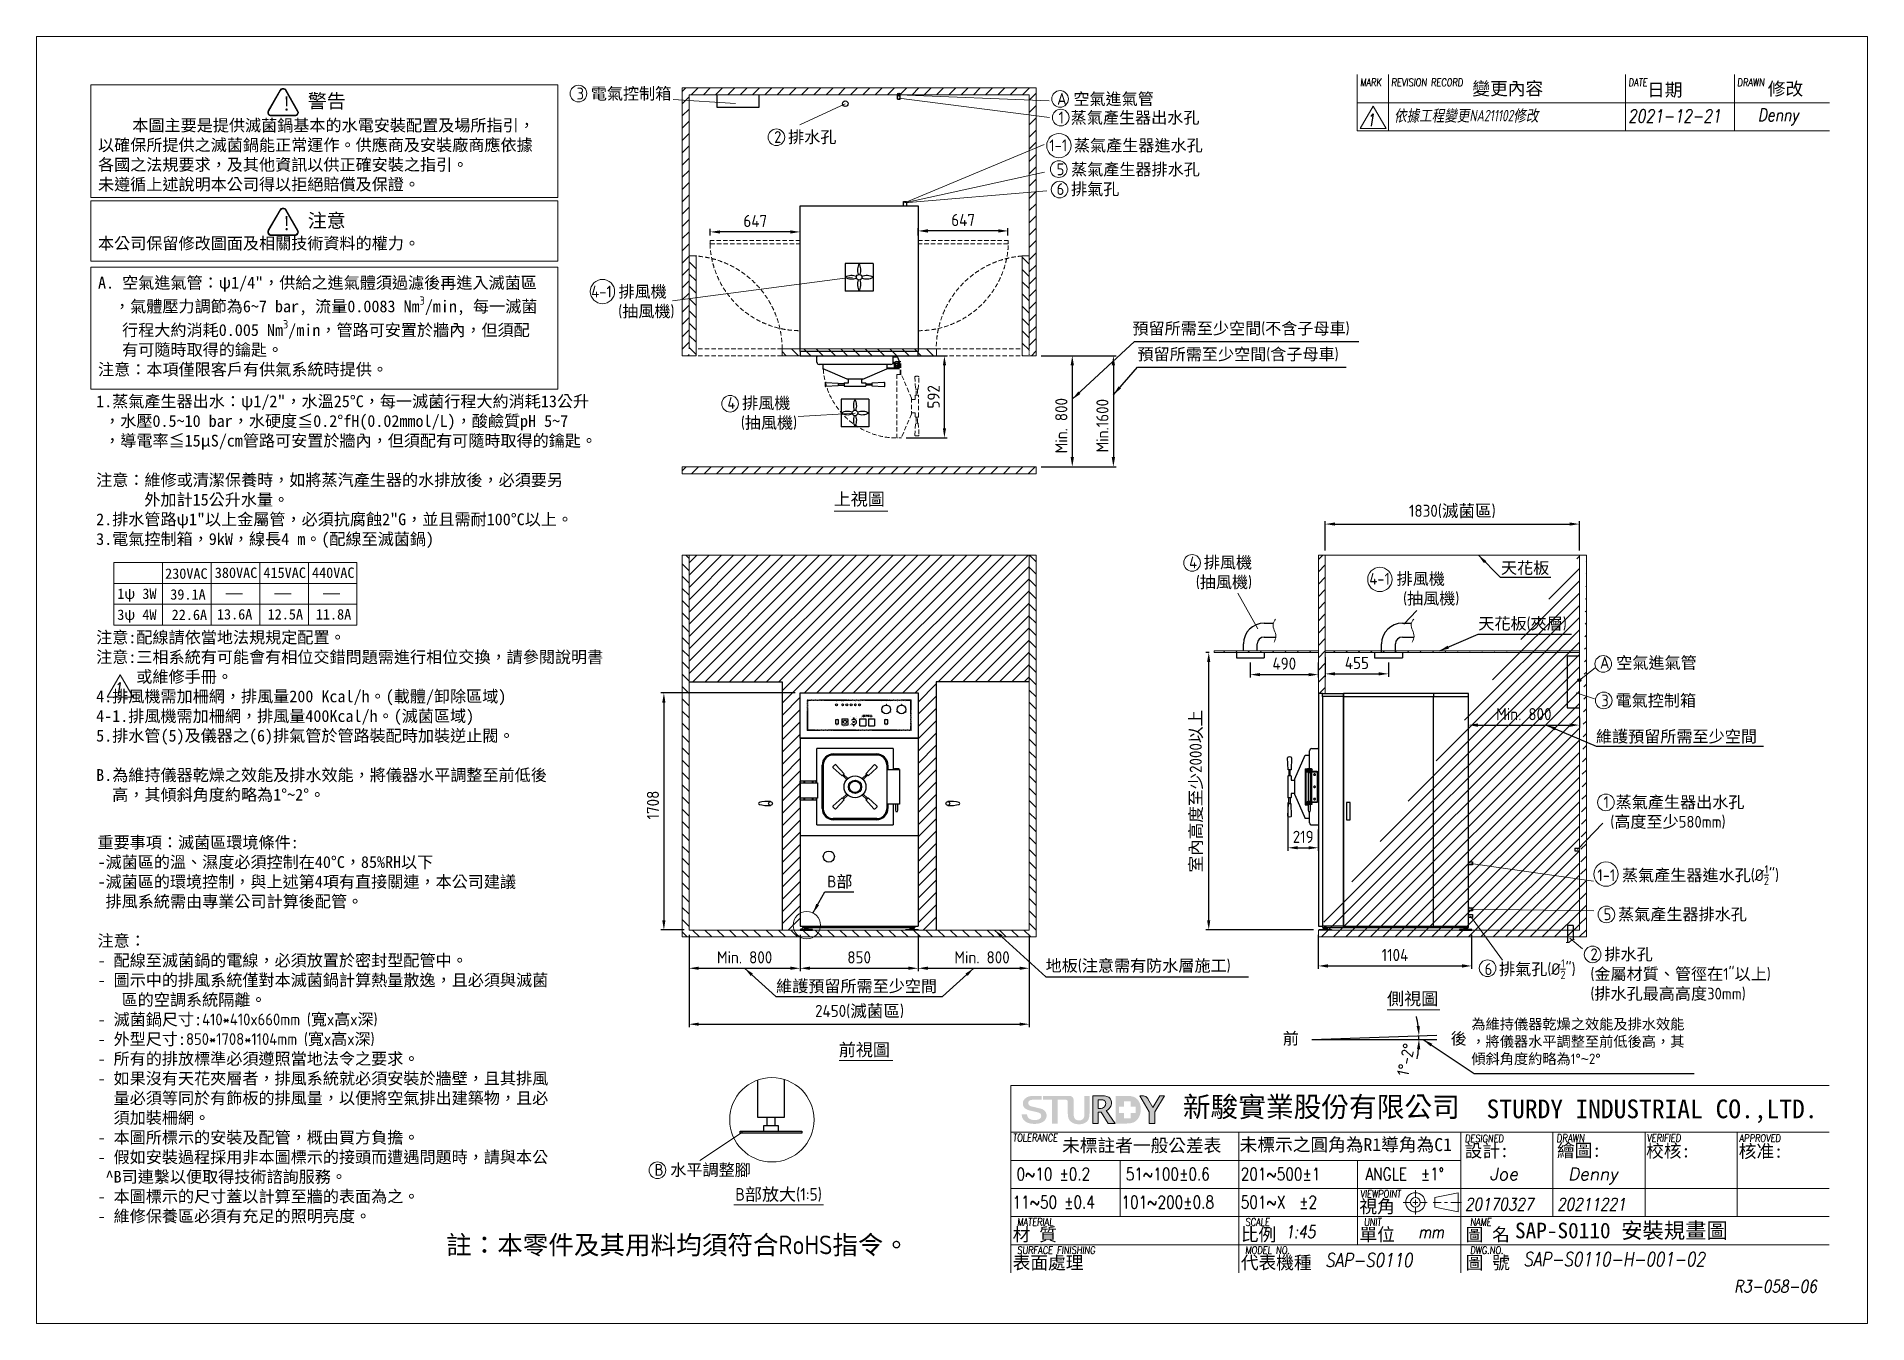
# Model space of a CAD drawing. Header units: millimetres. Extents: x -215875 to 27970, y -2277 to 9312.
# Drawn here: x 14785 to 27970, y 42 to 9312 of the extents above; entities outside this region: 2.
import ezdxf

# ---------------------------------------------------------------- set-up
doc = ezdxf.new("R2010")
doc.units = ezdxf.units.MM
doc.header["$MEASUREMENT"] = 0
doc.linetypes.add('HIDDEN', pattern=[9.525, 6.35, -3.175])
doc.layers.get('0').update_dxf_attribs({"lineweight": 25})
for name, color, linetype, lineweight in [('D', 3, 'Continuous', 13), ('DIM', 3, 'Continuous', 9), ('F', 7, 'Continuous', 15), ('H', 2, 'HIDDEN', 15), ('S', 4, 'Continuous', 15), ('T', 4, 'Continuous', 15), ('標註', 5, 'Continuous', 9)]:
    doc.layers.add(name, color=color, linetype=linetype, lineweight=lineweight)
doc.styles.get("Standard").update_dxf_attribs({"font": 'KAIU.TTF'})
doc.styles.add('STU25', font='isocp2.shx')
doc.styles.add('Text', font='romans.shx', dxfattribs={"width": 0.8, "oblique": 10})
doc.dimstyles.new('STU25', dxfattribs={"dimscale": 35, "dimtxt": 2.5, "dimasz": 2, "dimexe": 0.6, "dimexo": 1, "dimgap": 1, "dimtad": 1, "dimdsep": 46, "dimtxsty": 'STU25', "dimcen": 2, "dimazin": 2, "dimtfac": 1, "dimtmove": 0, "dimatfit": 3, "dimfxl": 0, "dimtolj": 1, "dimtzin": 0, "dimarcsym": 0})
doc.dimstyles.new('STU25$7', dxfattribs={"dimscale": 35, "dimtxt": 2.5, "dimasz": 2, "dimexe": 1.25, "dimexo": 0.625, "dimgap": 1, "dimtad": 0, "dimdec": 4, "dimdsep": 46, "dimtxsty": 'STU25', "dimcen": 2.5, "dimazin": 2, "dimtfac": 1, "dimtdec": 4, "dimtmove": 0, "dimatfit": 3, "dimfxl": 0, "dimtolj": 1, "dimtzin": 0, "dimarcsym": 0})
pattern_1 = [(45, (222440.04, 18352.34), (-44.194174, 44.194174), [])]
pattern_2 = [(135, (222440.04, 18352.34), (-44.194174, -44.194174), [])]

msp = doc.modelspace()

# ---------------------------------------------------------------- texts
at = {"insert": (17733.989, 674.723), "char_height": 135.00867, "attachment_point": 1, "style": 'STU25'}
msp.add_mtext('{\\f標楷體|b0|i0|c136|p65;註：本零件及其用料均須符合}RoHS{\\f標楷體|b0|i0|c136|p65;指令。}', dxfattribs=at)
at = {"layer": 'D', "color": 4}
msp.add_text('SAP-S0110 安裝規畫圖', height=112.5, dxfattribs=at).set_placement((25432.186, 654.923))
at = {"layer": 'D', "color": 11, "attachment_point": 1, "style": 'STU25'}
for s, insert, char_height in [('{\\f標楷體|b0|i0|c136|p65;!}', (16551.769, 8878.489), 100), ('{\\f標楷體|b0|i0|c136|p65;警告}', (16738.281, 8897.857), 100), ('\\A1;\\P{\\f標楷體|b0|i0|c136|p65;    \\H0.2353x; \\H4.25x;本圖主要是提供滅菌鍋基本的水電安裝配置及場所指引，\\P以確保所提供之滅菌鍋能正常運作。供應商及安裝廠商應依據\\P各國之法規要求，及其他資訊以供正確安裝之指引。\\P未遵循上述說明本公司得以拒絕賠償及保證。\\P\\P\\P本公司保留修改圖面及相關技術資料的權力。\\P\\PA. 空氣進氣管：ψ1/4"，供給之進氣體須過濾後再進入滅菌區\\P  ，氣體壓力調節為6~7 bar, 流量0.0083 Nm\\Fisocp2.shx;\\H0.7x;\\S3^ ;\\f標楷體|b0|i0|c136|p65;\\H1.429x;/min, 每一滅菌\\P   行程大約消耗0.005 Nm\\Fisocp2.shx;\\H0.7x;\\S3^ ;\\f標楷體|b0|i0|c136|p65;\\H1.429x;/min，管路可安置於牆內，但須配\\P   有可隨時取得的鑰匙。\\P注意：本項僅限客戶有供氣系統時提供。}', (15227.525, 8857.074), 85), ('{\\f標楷體|b0|i0|c136|p65;注意}', (16738.281, 8036.644), 100), ('{\\f標楷體|b0|i0|c136|p65;!}', (16551.769, 8017.275), 100), ('{\\f標楷體|b0|i0|c136|p65;1.蒸氣產生器出水：ψ1/2"，水溫25%%DC，每一滅菌行程大約消耗13公升\\P ，水壓0.5~10 bar，水硬度≦0.2%%DfH(0.02mmol/L)，酸鹼質pH 5~7\\P ，導電率≦15μS/cm管路可安置於牆內，但須配有可隨時取得的鑰匙。\\P\\P注意：維修或清潔保養時，如將蒸汽產生器的水排放後，必須要另\\P      外加計15公升水量。\\P2.排水管路ψ1"以上金屬管，必須抗腐蝕2"G，並且需耐100%%DC以上。 \\P3.電氣控制箱，9kW，線長4 m。(配線至滅菌鍋)\\P\\P\\P\\P\\P注意:配線請依當地法規規定配置。 \\P\\fDFKai-SB|b0|i0|c136|p65;注意:三相系統有可能會有相位交錯問題需進行相位交換，請參閱說明書\\P     或維修手冊。\\P\\f標楷體|b0|i0|c136|p65;4.排風機需加柵網，排風量200 Kcal/h。(載體/卸除區域)\\P4-1.排風機需加柵網，排風量400Kcal/h。(滅菌區域)\\P5.排水管(5)及儀器之(6)排氣管於管路裝配時加裝逆止閥。\\P\\PB.為維持儀器乾燥之效能及排水效能，將儀器水平調整至前低後\\P  高，其傾斜角度約略為1%%D~2%%D。}', (15214.024, 6727.07), 85), ('{\\f標楷體|b0|i0|c136|p65;230VAC}', (15710.577, 5481.027), 75), ('{\\f標楷體|b0|i0|c136|p65;380VAC}', (16068.46, 5487.212), 75), ('{\\f標楷體|b0|i0|c136|p65;415VAC}', (16418.46, 5487.212), 75), ('{\\f標楷體|b0|i0|c136|p65;440VAC}', (16768.46, 5487.212), 75), ('{\\f標楷體|b0|i0|c136|p65;1ψ 3W}', (15366.142, 5336.06), 75), ('{\\f標楷體|b0|i0|c136|p65;39.1A}', (15747.644, 5330.732), 75), ('{\\f標楷體|b0|i0|c136|p65;3ψ 4W}', (15366.142, 5184.988), 75), ('{\\f標楷體|b0|i0|c136|p65;22.6A}', (15757.804, 5184.195), 75), ('{\\f標楷體|b0|i0|c136|p65;13.6A}', (16083.833, 5187.658), 75), ('{\\f標楷體|b0|i0|c136|p65;12.5A}', (16448.996, 5187.658), 75), ('{\\f標楷體|b0|i0|c136|p65;11.8A}', (16796.127, 5187.658), 75), ('{\\f標楷體|b0|i0|c136|p65;重要事項：滅菌區環境條件:\\P-滅菌區的溫、濕度必須控制在40%%DC，85%RH以下\\P-滅菌區的環境控制，與上述第4項有直接關連，本公司建議\\P 排風系統需由專業公司計算後配管。\\P\\P注意：\\P- 配線至滅菌鍋的電線，必須放置於密封型配管中。\\P- 圖示中的排風系統僅對本滅菌鍋計算熱量散逸，且必須與滅菌\\P   區的空調系統隔離。\\P- 滅菌鍋尺寸:}410*410x660mm ({\\f標楷體|b0|i0|c136|p65;寬}x{\\f標楷體|b0|i0|c136|p65;高}x{\\f標楷體|b0|i0|c136|p65;深})\\P{\\f標楷體|b0|i0|c136|p65;- 外型尺寸:}850*1708*1104mm ({\\f標楷體|b0|i0|c136|p65;寬}x{\\f標楷體|b0|i0|c136|p65;高}x{\\f標楷體|b0|i0|c136|p65;深})\\P{\\f標楷體|b0|i0|c136|p65;- 所有的排放標準必須遵照當地法令之要求。\\P- 如果沒有天花夾層者，排風系統就必須安裝於牆壁，且其排風\\P  量必須等同於有飾板的排風量，以便將空氣排出建築物，且必\\P  須加裝柵網。\\P- 本圖所標示的安裝及配管，概由買方負擔。\\P- 假如安裝過程採用非本圖標示的接頭而遭遇問題時，請與本公\\P ^B司連繫以便取得技術諮詢服務。\\P- 本圖標示的尺寸蓋以計算至牆的表面為之。\\P- 維修保養區必須有充足的照明亮度。}', (15223.958, 3549.604), 85)]:
    msp.add_mtext(s, dxfattribs=dict(at, insert=insert, char_height=char_height))
at = {"layer": 'D', "char_height": 85, "attachment_point": 1, "style": 'STU25'}
for s, insert in [('3 {\\f標楷體|b0|i0|c136|p65;電氣控制箱}', (18674.177, 8944.065)), ('1 {\\f標楷體|b0|i0|c136|p65;蒸氣產生器出水孔}', (22145.565, 8771.211)), ('2 {\\f標楷體|b0|i0|c136|p65;排水孔}', (20096.872, 8630.998)), ('1-1 {\\f標楷體|b0|i0|c136|p65;蒸氣產生器進水孔}', (22078.816, 8570.936)), ('5 {\\f標楷體|b0|i0|c136|p65;蒸氣產生器排水孔}', (22131.239, 8398.118)), ('6 {\\f標楷體|b0|i0|c136|p65;排氣孔}', (22131.239, 8256.015)), ('4-1 {\\f標楷體|b0|i0|c136|p65;排風機\\P}    ({\\f標楷體|b0|i0|c136|p65;抽風機})', (18779.801, 7517.555)), ('4 {\\f標楷體|b0|i0|c136|p65;排風機\\P}  ({\\f標楷體|b0|i0|c136|p65;抽風機})', (19760.014, 6714.769)), ('3 {\\f標楷體|b0|i0|c136|p65;電氣控制箱}', (26054.438, 4572.083)), ('1 {\\f標楷體|b0|i0|c136|p65;蒸氣產生器出水孔\\P} ({\\f標楷體|b0|i0|c136|p65;高度至少}580mm)', (26070.481, 3839.753)), ('\\A1;1-1 {\\f標楷體|b0|i0|c136|p65;蒸氣產生器進水孔}(%%c{\\H0.7x;\\S1/2;}")', (26025.831, 3342.485)), ('5 {\\f標楷體|b0|i0|c136|p65;蒸氣產生器排水孔}', (26070.626, 3031.703)), ('2 {\\f標楷體|b0|i0|c136|p65;排水孔\\P}({\\f標楷體|b0|i0|c136|p65;金屬材質、管徑在}1"{\\f標楷體|b0|i0|c136|p65;以上})\\P({\\f標楷體|b0|i0|c136|p65;排水孔最高高度}30mm)', (25975.858, 2743.453))]:
    msp.add_mtext(s, dxfattribs=dict(at, insert=insert))
at = {"layer": 'D', "attachment_point": 1}
for s, insert, char_height in [('{\\Fisocp2.shx;\\C3;A \\f標楷體|b0|i0|c136|p65;空氣進氣管}', (22134.379, 8905.437), 85), ('{\\C3;預留所需至少空間\\Fisocp2.shx;(\\f標楷體|b0|i0|c136|p65;不含子母車\\Fisocp2.shx;)}', (22677.008, 7252.28), 85), ('{\\C3;預留所需至少空間\\Fisocp2.shx;(\\f標楷體|b0|i0|c136|p65;含子母車\\Fisocp2.shx;)}', (22713.779, 7066.386), 85), ('{\\C11;上視圖}', (20525.681, 6025.51), 90), ('{\\Fisocp2.shx;4 }排風機\\P{\\Fisocp2.shx; (}抽風機{\\Fisocp2.shx;)}', (23085.177, 5566.635), 85), ('{\\C3;天花板 }', (25331.281, 5527.203), 85), ('{\\Fisocp2.shx;4-1 }排風機\\P{\\Fisocp2.shx;     (}抽風機{\\Fisocp2.shx;)}', (24383.494, 5448.721), 85), ('{\\C3;天花板\\Fisocp2.shx;(\\f標楷體|b0|i0|c136|p65;夾層\\Fisocp2.shx;)}', (25168.368, 5126.237), 85), ('{\\Fisocp2.shx;\\C3;A \\f標楷體|b0|i0|c136|p65;空氣進氣管}', (26044.19, 4844.138), 85), ('{\\C3;維護預留所需至少空間}', (26015.504, 4313.087), 85), ('{\\Fisocp2.shx;\\C3;B\\f標楷體|b0|i0|c136|p65;部}', (20480.026, 3267.226), 85), ('{\\C3;地板\\Fisocp2.shx;(\\f標楷體|b0|i0|c136|p65;注意需有防水層施工\\Fisocp2.shx;)}', (22051.991, 2661.793), 85), ('\\A1;{\\Fisocp2.shx;6 }排氣孔{\\Fisocp2.shx;(%%c\\H0.7x;\\S1/2;\\H1.429x;")}', (25213.699, 2665.524), 85), ('{\\C3;維護預留所需至少空間}', (20110.881, 2514.206), 85), ('{\\C11;側視圖}', (24511.101, 2426.361), 90), ('{\\C3;為維持儀器乾燥之效能及排水效能\\P，將儀器水平調整至前低後高，其\\P傾斜角度約略為\\Fisocp2.shx;1%%D\\f???|b0|i0|c0|p65;~\\Fisocp2.shx;2%%D}', (25117.99, 2235.333), 75), ('{\\C11;前視圖}', (20562.485, 2058.351), 90), ('{\\Fisocp2.shx;\\C3;B \\f標楷體|b0|i0|c136|p65;水平調整腳}', (19235.492, 1190.36), 85), ('{\\Fisocp2.shx;\\C11;B\\f標楷體|b0|i0|c136|p65;部放大\\Fisocp2.shx;(1:5)}', (19817.645, 1016.598), 90)]:
    msp.add_mtext(s, dxfattribs=dict(at, insert=insert, char_height=char_height))
at = {"layer": 'D', "char_height": 85, "width": 218.181, "attachment_point": 1}
for s, insert in [(' 前', (23702.651, 2136.884)), ('{\\Fisocp2.shx; }後', (24920.527, 2136.433))]:
    msp.add_mtext(s, dxfattribs=dict(at, insert=insert))
at = {"layer": 'F', "color": 1, "lineweight": 15, "style": 'Text', "oblique": 5, "width": 0.8}
for s, p in [('MARK', (24316.162, 8955.384)), ('REVISION RECORD', (24541.162, 8955.384)), ('DATE', (26249.332, 8955.384)), ('DRAWN', (27033.06, 8955.384))]:
    msp.add_text(s, height=54, dxfattribs=at).set_placement(p)
at = {"layer": 'F', "lineweight": -3}
for s, p in [('變更內容', (25125.594, 8890.899)), ('日期', (26383.776, 8881.999)), ('修改', (27252.982, 8889.119))]:
    msp.add_text(s, height=93.4085, dxfattribs=at).set_placement(p)
at = {"layer": 'H', "color": 0}
for s, insert, char_height, width, attachment_point in [('{\\fArial|b0|i0|c0|p34;POWER}', (20536.27, 4520.821), 3.5, 19.50054, 1), ('{\\fArial|b0|i0|c0|p34;ADD WATER}', (20590.271, 4519.053), 3.5, 29.9713, 5), ('{\\fArial|b0|i0|c0|p34;HEAT}', (20620.771, 4519.053), 3.5, 19, 5), ('{\\fArial|b0|i0|c0|p34;STERI}.', (20651.85, 4519.053), 3.5, 19, 5), ('{\\fArial|b0|i0|c0|p34;DRY}', (20676.27, 4520.821), 3.5, 14.99983, 1), ('{\\fArial|b0|i0|c0|p34;COMPLETE}', (20698.27, 4520.821), 3.5, 23.49974, 1), ('{\\fArial|b0|i0|c0|p34;CHAMBER PRESSURE GAUGE}', (20867.27, 4520.821), 3.5, 77.43945, 1), ('{\\fArial|b0|i0|c0|p34;JACKET PRESSURE GAUGE}', (20983.27, 4520.821), 3.5, 67.407, 1), ('{\\fArial|b0|i0|c0|p34;OFF}', (20542.27, 4355.321), 5, 16.49951, 1), ('{\\fArial|b0|i0|c0|p34;ON}', (20544.27, 4399.321), 5, 14.49951, 1), ('{\\fArial|b1|i0|c0|p34;0.9}', (20642.717, 4397.821), 4, 25.84153, 1), ('{\\fArial|b1|i0|c0|p34;2.1}', (20642.77, 4358.821), 4, 25.7884, 1), ('{\\fArial|b0|i0|c0|p34;PRESSURE CONTROL}', (20643.77, 4412.821), 3.5, 56.4195, 1), ('{\\fArial|b1|i0|c0|p34;1.2}', (20681.27, 4399.821), 4, 11.85227, 1), ('{\\fArial|b0|i0|c0|p34;STERI.}', (20727.734, 4409.821), 3.5, 43.963, 1), ('{\\fArial|b0|i0|c0|p34;TIMER}', (20765.77, 4426.326), 3.5, 59.839, 5), ('{\\fArial|b0|i0|c0|p34;DRY}', (20792.77, 4409.821), 3.5, 35.41234, 1), ('{\\fArial|b0|i0|c0|p34;EMERGENCY}', (20593.27, 4346.821), 3.5, 23.5, 1), ('\\A1;{\\fArial|b1|i1|c0|p34;kg/cm\\H0.7x;\\S2^  ;}', (20636.77, 4350.821), 4, 25.94918, 1)]:
    msp.add_mtext(s, dxfattribs=dict(at, insert=insert, char_height=char_height, width=width, attachment_point=attachment_point))
at = {"layer": 'H', "color": 0, "char_height": 5, "attachment_point": 1}
for s, insert in [('{\\fArial|b0|i0|c0|p34;NORMAL}', (20889.27, 4355.321)), ('{\\fARIAL|b0|i0|c0|p34;LIQUID}', (20892.27, 4399.321))]:
    msp.add_mtext(s, dxfattribs=dict(at, insert=insert))
at = {"layer": 'T', "lineweight": 20, "style": 'Text', "oblique": 10, "width": 0.8}
for s, height, p in [('1', 90, (24362.011, 8666.065)), ('2021-12-21', 92, (26246.392, 8694.292)), ('Denny', 92, (27180.243, 8702.555)), ('1', 90, (15337.702, 4569.258)), ('20170327', 90, (25072.442, 855.139)), ('20211221', 90, (25736.192, 855.139)), ('1:45', 90, (23778.79, 656.261)), ('mm', 90, (24735.406, 656.516)), ('SAP-S0110', 99, (24065.75, 448.659)), ('SAP-S0110-H-001-02', 99, (25493.529, 454.953))]:
    msp.add_text(s, height=height, dxfattribs=at).set_placement(p)
at = {"layer": 'T', "lineweight": 20, "style": 'Text', "oblique": 10}
for s, p in [('Joe', (25249.762, 1073.052)), ('Denny', (25814.816, 1073.052))]:
    msp.add_text(s, height=90, dxfattribs=at).set_placement(p)
at = {"layer": 'T', "linetype": 'Continuous', "lineweight": 20, "attachment_point": 1, "style": 'Text'}
for s, insert, char_height in [('{\\fDFKai-SB|b0|i0|c136|p65;依據工程變更\\Fisocp2.shx|c136;NA211102\\fDFKai-SB|b0|i0|c136|p65;修改}', (24562.392, 8784.177), 82.79908), ('{R3-058-06}', (27011.1, 353.912), 90)]:
    msp.add_mtext(s, dxfattribs=dict(at, insert=insert, char_height=char_height))
at = {"layer": '標註', "char_height": 20, "attachment_point": 1}
for insert in [(-215875.215, -2215.475), (-215729.292, -2277.19)]:
    msp.add_mtext('\\A1;', dxfattribs=dict(at, insert=insert))

# ---------------------------------------------------------------- blocks, each defined once
blk = doc.blocks.new('*D1')
at = {"layer": 'D', "color": 0, "lineweight": -2}
for start, end in [(7.1893, 12.3785), (0, 2), (349.6215, 354.8107)]:
    blk.add_arc((23968, 2088), 773, start, end, dxfattribs=at)
at = {"layer": 'D', "color": 0}
for points in [[(24724, 2184), (24747, 2185), (24741, 2115)], [(24750, 2017), (24727, 2018), (24741, 2088)]]:
    blk.add_solid(points, dxfattribs=at)
at = {"layer": 'Defpoints', "color": 0}
for p in [(24869, 2119), (23968, 2088), (23968, 2088), (24741, 2106), (24869, 2088)]:
    blk.add_point(p, dxfattribs=at)
at = {"layer": 'D', "color": 0, "insert": (24647, 1942), "char_height": 87.5, "attachment_point": 5, "rotation": 77.8581, "style": 'STU25'}
blk.add_mtext('1%%D-2%%D', dxfattribs=at)
blk = doc.blocks.new('*D2')
at = {"layer": 'D', "color": 0, "lineweight": -2}
for p, q in [((24066, 4841), (24066, 4700)), ((24521, 4802), (24521, 4700)), ((24136, 4721), (24451, 4721))]:
    blk.add_line(p, q, dxfattribs=at)
at = {"layer": 'D', "color": 0}
for points in [[(24136, 4733), (24136, 4710), (24066, 4721)], [(24451, 4710), (24451, 4733), (24521, 4721)]]:
    blk.add_solid(points, dxfattribs=at)
at = {"layer": 'Defpoints', "color": 0}
for p in [(24066, 4876), (24521, 4837), (24521, 4721)]:
    blk.add_point(p, dxfattribs=at)
at = {"layer": 'D', "color": 0, "insert": (24294, 4800), "char_height": 87.5, "attachment_point": 5, "style": 'STU25'}
blk.add_mtext('\\A1;455', dxfattribs=at)
blk = doc.blocks.new('*D3')
at = {"layer": 'D', "color": 0, "lineweight": -2}
for p, q in [((19484, 2841), (19484, 2176)), ((21934, 2841), (21934, 2176)), ((19554, 2197), (21864, 2197))]:
    blk.add_line(p, q, dxfattribs=at)
at = {"layer": 'D', "color": 0}
for points in [[(19554, 2209), (19554, 2186), (19484, 2197)], [(21864, 2186), (21864, 2209), (21934, 2197)]]:
    blk.add_solid(points, dxfattribs=at)
at = {"layer": 'Defpoints', "color": 0}
for p in [(19484, 2876), (21934, 2876), (21934, 2197)]:
    blk.add_point(p, dxfattribs=at)
at = {"layer": 'D', "color": 0, "insert": (20712, 2288), "char_height": 87.5, "attachment_point": 5, "style": 'STU25'}
blk.add_mtext('\\A1;2450({\\f標楷體|b0|i0|c136|p65;滅菌區})', dxfattribs=at)
blk = doc.blocks.new('*D4')
at = {"layer": 'D', "color": 0, "lineweight": -2}
for p, q in [((23231, 4876), (23206, 4876)), ((23227, 2946), (23227, 4806)), ((23981, 2876), (23206, 2876))]:
    blk.add_line(p, q, dxfattribs=at)
at = {"layer": 'D', "color": 0}
for points in [[(23238, 4806), (23215, 4806), (23227, 4876)], [(23215, 2946), (23238, 2946), (23227, 2876)]]:
    blk.add_solid(points, dxfattribs=at)
at = {"layer": 'Defpoints', "color": 0}
for p in [(23227, 4876), (23266, 4876), (24016, 2876)]:
    blk.add_point(p, dxfattribs=at)
at = {"layer": 'D', "color": 0, "insert": (23138, 3876), "char_height": 87.5, "attachment_point": 5, "rotation": 90, "style": 'STU25'}
blk.add_mtext('\\A1;{\\f標楷體|b0|i0|c136|p65;室內高度至少}2000{\\f標楷體|b0|i0|c136|p65;以上}', dxfattribs=at)
blk = doc.blocks.new('*D5')
at = {"layer": 'D', "color": 0, "lineweight": -2}
for p, q in [((19484, 2841), (19484, 2579)), ((20284, 2841), (20284, 2579)), ((19554, 2600), (20214, 2600))]:
    blk.add_line(p, q, dxfattribs=at)
at = {"layer": 'D', "color": 0}
for points in [[(19554, 2612), (19554, 2589), (19484, 2600)], [(20214, 2589), (20214, 2612), (20284, 2600)]]:
    blk.add_solid(points, dxfattribs=at)
at = {"layer": 'Defpoints', "color": 0}
for p in [(19484, 2876), (20284, 2876), (20284, 2600)]:
    blk.add_point(p, dxfattribs=at)
at = {"layer": 'D', "color": 0, "insert": (19884, 2679), "char_height": 87.5, "attachment_point": 5, "style": 'STU25'}
blk.add_mtext('\\A1;Min. 800', dxfattribs=at)
blk = doc.blocks.new('*D6')
at = {"layer": 'D', "color": 0, "lineweight": -2}
for p, q in [((21134, 2841), (21134, 2579)), ((21934, 2841), (21934, 2579)), ((21204, 2600), (21864, 2600))]:
    blk.add_line(p, q, dxfattribs=at)
at = {"layer": 'D', "color": 0}
for points in [[(21204, 2612), (21204, 2589), (21134, 2600)], [(21864, 2589), (21864, 2612), (21934, 2600)]]:
    blk.add_solid(points, dxfattribs=at)
at = {"layer": 'Defpoints', "color": 0}
for p in [(21134, 2876), (21934, 2876), (21934, 2600)]:
    blk.add_point(p, dxfattribs=at)
at = {"layer": 'D', "color": 0, "insert": (21594, 2679), "char_height": 87.5, "attachment_point": 5, "style": 'STU25'}
blk.add_mtext('\\A1;Min. 800', dxfattribs=at)
blk = doc.blocks.new('*D7')
at = {"layer": 'D', "color": 0, "lineweight": -2}
for p, q in [((20249, 4584), (19282, 4584)), ((19303, 4514), (19303, 2946)), ((19450, 2876), (19282, 2876))]:
    blk.add_line(p, q, dxfattribs=at)
at = {"layer": 'D', "color": 0}
for points in [[(19314, 4514), (19291, 4514), (19303, 4584)], [(19291, 2946), (19314, 2946), (19303, 2876)]]:
    blk.add_solid(points, dxfattribs=at)
at = {"layer": 'Defpoints', "color": 0}
for p in [(20284, 4584), (19303, 2876), (19485, 2876)]:
    blk.add_point(p, dxfattribs=at)
at = {"layer": 'D', "color": 0, "insert": (19224, 3776), "char_height": 87.5, "attachment_point": 5, "rotation": 90, "style": 'STU25'}
blk.add_mtext('\\A1;1708', dxfattribs=at)
blk = doc.blocks.new('*D8')
at = {"layer": 'D', "color": 0, "lineweight": -2}
for p, q in [((25096, 4404), (25096, 4331)), ((25166, 4352), (25826, 4352)), ((25896, 4404), (25896, 4331))]:
    blk.add_line(p, q, dxfattribs=at)
at = {"layer": 'D', "color": 0}
for points in [[(25166, 4364), (25166, 4340), (25096, 4352)], [(25826, 4340), (25826, 4364), (25896, 4352)]]:
    blk.add_solid(points, dxfattribs=at)
at = {"layer": 'Defpoints', "color": 0}
for p in [(25096, 4439), (25896, 4439), (25896, 4352)]:
    blk.add_point(p, dxfattribs=at)
at = {"layer": 'D', "color": 0, "insert": (25496, 4431), "char_height": 87.5, "attachment_point": 5, "style": 'STU25'}
blk.add_mtext('\\A1;{\\Fisocp2.shx;Min. 800}', dxfattribs=at)
blk = doc.blocks.new('*D9')
at = {"layer": 'D', "color": 0, "lineweight": -2}
for p, q in [((24066, 5611), (24066, 5821)), ((25896, 5611), (25896, 5821)), ((24136, 5800), (25826, 5800))]:
    blk.add_line(p, q, dxfattribs=at)
at = {"layer": 'D', "color": 0}
for points in [[(24136, 5812), (24136, 5789), (24066, 5800)], [(25826, 5789), (25826, 5812), (25896, 5800)]]:
    blk.add_solid(points, dxfattribs=at)
at = {"layer": 'Defpoints', "color": 0}
for p in [(25896, 5800), (24066, 5576), (25896, 5576)]:
    blk.add_point(p, dxfattribs=at)
at = {"layer": 'D', "color": 0, "insert": (24981, 5891), "char_height": 87.5, "attachment_point": 5, "style": 'STU25'}
blk.add_mtext('\\A1;1830({\\f標楷體|b0|i0|c136|p65;滅菌區})', dxfattribs=at)
blk = doc.blocks.new('*D12')
at = {"layer": 'D', "color": 0, "lineweight": -2}
for p, q in [((24016, 2841), (24016, 2596)), ((25120, 2841), (25120, 2596)), ((24086, 2617), (25050, 2617))]:
    blk.add_line(p, q, dxfattribs=at)
at = {"layer": 'D', "color": 0}
for points in [[(24086, 2629), (24086, 2605), (24016, 2617)], [(25050, 2605), (25050, 2629), (25120, 2617)]]:
    blk.add_solid(points, dxfattribs=at)
at = {"layer": 'Defpoints', "color": 0}
for p in [(24016, 2876), (25120, 2876), (25120, 2617)]:
    blk.add_point(p, dxfattribs=at)
at = {"layer": 'D', "color": 0, "insert": (24568, 2696), "char_height": 87.5, "attachment_point": 5, "style": 'STU25'}
blk.add_mtext('\\A1;1104', dxfattribs=at)
blk = doc.blocks.new('*D13')
at = {"layer": 'D', "color": 0, "lineweight": -2}
for p, q in [((22019, 7013), (22265, 7013)), ((22244, 6943), (22244, 6283)), ((22019, 6213), (22265, 6213))]:
    blk.add_line(p, q, dxfattribs=at)
at = {"layer": 'D', "color": 0}
for points in [[(22256, 6943), (22232, 6943), (22244, 7013)], [(22232, 6283), (22256, 6283), (22244, 6213)]]:
    blk.add_solid(points, dxfattribs=at)
at = {"layer": 'Defpoints', "color": 0}
for p in [(21984, 7013), (21984, 6213), (22244, 6213)]:
    blk.add_point(p, dxfattribs=at)
at = {"layer": 'D', "color": 0, "insert": (22165, 6509), "char_height": 87.5, "attachment_point": 5, "rotation": 90, "style": 'STU25'}
blk.add_mtext('\\A1;{\\Fisocp2.shx;Min. 800}', dxfattribs=at)
blk = doc.blocks.new('*D14')
at = {"layer": 'D', "color": 0, "lineweight": -2}
for p, q in [((22019, 7013), (22561, 7013)), ((22540, 6943), (22540, 6283)), ((22019, 6213), (22561, 6213))]:
    blk.add_line(p, q, dxfattribs=at)
at = {"layer": 'D', "color": 0}
for points in [[(22552, 6943), (22528, 6943), (22540, 7013)], [(22528, 6283), (22552, 6283), (22540, 6213)]]:
    blk.add_solid(points, dxfattribs=at)
at = {"layer": 'Defpoints', "color": 0}
for p in [(21984, 7013), (21984, 6213), (22540, 6213)]:
    blk.add_point(p, dxfattribs=at)
at = {"layer": 'D', "color": 0, "insert": (22461, 6509), "char_height": 87.5, "attachment_point": 5, "rotation": 90, "style": 'STU25'}
blk.add_mtext('\\A1;{\\Fisocp2.shx;Min.1600}', dxfattribs=at)
blk = doc.blocks.new('*D15')
at = {"layer": 'D', "color": 0, "lineweight": -2}
for p, q in [((23526, 4802), (23526, 4695)), ((24016, 4802), (24016, 4695)), ((23596, 4716), (23946, 4716))]:
    blk.add_line(p, q, dxfattribs=at)
at = {"layer": 'D', "color": 0}
for points in [[(23596, 4727), (23596, 4704), (23526, 4716)], [(23946, 4704), (23946, 4727), (24016, 4716)]]:
    blk.add_solid(points, dxfattribs=at)
at = {"layer": 'Defpoints', "color": 0}
for p in [(23526, 4837), (24016, 4837), (24016, 4716)]:
    blk.add_point(p, dxfattribs=at)
at = {"layer": 'D', "color": 0, "insert": (23771, 4795), "char_height": 87.5, "attachment_point": 5, "style": 'STU25'}
blk.add_mtext('\\A1;490', dxfattribs=at)
blk = doc.blocks.new('*D16')
at = {"layer": 'D', "color": 0, "lineweight": -2}
for p, q in [((20284, 2841), (20284, 2579)), ((21134, 2841), (21134, 2579)), ((20354, 2600), (21064, 2600))]:
    blk.add_line(p, q, dxfattribs=at)
at = {"layer": 'D', "color": 0}
for points in [[(20354, 2612), (20354, 2589), (20284, 2600)], [(21064, 2589), (21064, 2612), (21134, 2600)]]:
    blk.add_solid(points, dxfattribs=at)
at = {"layer": 'Defpoints', "color": 0}
for p in [(20284, 2876), (21134, 2876), (21134, 2600)]:
    blk.add_point(p, dxfattribs=at)
at = {"layer": 'D', "color": 0, "insert": (20709, 2679), "char_height": 87.5, "attachment_point": 5, "style": 'STU25'}
blk.add_mtext('\\A1;850', dxfattribs=at)
blk = doc.blocks.new('*D17')
at = {"layer": 'Defpoints', "color": 0}
for p in [(23797, 3830), (24016, 3634), (24016, 3468)]:
    blk.add_point(p, dxfattribs=at)
at = {"layer": 'DIM', "color": 0, "lineweight": -2}
for p, q in [((23797, 3795), (23797, 3447)), ((24016, 3599), (24016, 3447)), ((23867, 3468), (23946, 3468))]:
    blk.add_line(p, q, dxfattribs=at)
at = {"layer": 'DIM', "color": 0}
for points in [[(23867, 3480), (23867, 3457), (23797, 3468)], [(23946, 3457), (23946, 3480), (24016, 3468)]]:
    blk.add_solid(points, dxfattribs=at)
at = {"layer": 'DIM', "color": 0, "insert": (23907, 3547), "char_height": 87.5, "attachment_point": 5, "style": 'STU25'}
blk.add_mtext('\\A1;219', dxfattribs=at)
blk = doc.blocks.new('*D18')
at = {"layer": 'Defpoints', "color": 0}
for p in [(21013, 7013), (21323, 7013), (21013, 6421)]:
    blk.add_point(p, dxfattribs=at)
at = {"layer": 'DIM', "color": 0, "lineweight": -2}
for p, q in [((21048, 7013), (21344, 7013)), ((21323, 6491), (21323, 6943)), ((21048, 6421), (21344, 6421))]:
    blk.add_line(p, q, dxfattribs=at)
at = {"layer": 'DIM', "color": 0}
for points in [[(21335, 6943), (21312, 6943), (21323, 7013)], [(21312, 6491), (21335, 6491), (21323, 6421)]]:
    blk.add_solid(points, dxfattribs=at)
at = {"layer": 'DIM', "color": 0, "insert": (21245, 6717), "char_height": 87.5, "attachment_point": 5, "rotation": 90, "style": 'STU25'}
blk.add_mtext('\\A1;592', dxfattribs=at)
blk = doc.blocks.new('*D19')
at = {"layer": 'D', "color": 0, "lineweight": -2}
for p, q in [((21134, 7878), (21134, 7933)), ((21711, 7912), (21204, 7912)), ((21781, 7878), (21781, 7933))]:
    blk.add_line(p, q, dxfattribs=at)
at = {"layer": 'D', "color": 0}
for points in [[(21204, 7924), (21204, 7900), (21134, 7912)], [(21711, 7900), (21711, 7924), (21781, 7912)]]:
    blk.add_solid(points, dxfattribs=at)
at = {"layer": 'Defpoints', "color": 0}
for p in [(21134, 7912), (21134, 7843), (21781, 7843)]:
    blk.add_point(p, dxfattribs=at)
at = {"layer": 'D', "color": 0, "insert": (21458, 7991), "char_height": 87.5, "attachment_point": 5, "style": 'STU25'}
blk.add_mtext('\\A1;647', dxfattribs=at)
blk = doc.blocks.new('*D20')
at = {"layer": 'D', "color": 0, "lineweight": -2}
for p, q in [((19637, 7878), (19637, 7926)), ((20284, 7878), (20284, 7926)), ((20214, 7905), (19707, 7905))]:
    blk.add_line(p, q, dxfattribs=at)
at = {"layer": 'D', "color": 0}
for points in [[(19707, 7916), (19707, 7893), (19637, 7905)], [(20214, 7893), (20214, 7916), (20284, 7905)]]:
    blk.add_solid(points, dxfattribs=at)
at = {"layer": 'Defpoints', "color": 0}
for p in [(19637, 7905), (19637, 7843), (20284, 7843)]:
    blk.add_point(p, dxfattribs=at)
at = {"layer": 'D', "color": 0, "insert": (19961, 7984), "char_height": 87.5, "attachment_point": 5, "style": 'STU25'}
blk.add_mtext('\\A1;647', dxfattribs=at)
blk = doc.blocks.new('新駿LOGO')
at = {"layer": 'F'}
h = blk.add_hatch(color=256, dxfattribs=at)
edge = h.paths.add_edge_path()
edge.add_spline(control_points=[(-529.05, -442.14), (-529.05, -442.31), (-529.02, -442.45), (-528.95, -442.56), (-528.89, -442.68), (-528.8, -442.78), (-528.69, -442.85), (-528.57, -442.93), (-528.44, -442.98), (-528.29, -443.01), (-528.15, -443.05), (-527.99, -443.07), (-527.81, -443.07), (-527.62, -443.07), (-527.47, -443.05), (-527.33, -443.01), (-527.2, -442.97), (-527.09, -442.92), (-527.01, -442.86), (-526.93, -442.8), (-526.87, -442.73), (-526.83, -442.65), (-526.8, -442.57), (-526.78, -442.49), (-526.78, -442.41), (-526.78, -442.25), (-526.82, -442.13), (-526.91, -442.05), (-526.99, -441.97), (-527.08, -441.91), (-527.18, -441.88), (-527.36, -441.83), (-527.56, -441.77), (-527.79, -441.72), (-528.02, -441.67), (-528.3, -441.61), (-528.64, -441.53), (-528.85, -441.48), (-529.02, -441.41), (-529.16, -441.34), (-529.3, -441.26), (-529.41, -441.17), (-529.5, -441.07), (-529.58, -440.98), (-529.64, -440.87), (-529.67, -440.77), (-529.7, -440.66), (-529.72, -440.55), (-529.72, -440.43), (-529.72, -440.22), (-529.67, -440.03), (-529.57, -439.87), (-529.46, -439.71), (-529.33, -439.58), (-529.16, -439.47), (-528.99, -439.37), (-528.85, -439.31), (-528.64, -439.26), (-528.43, -439.21), (-528.13, -439.2), (-527.91, -439.2), (-527.66, -439.2), (-526.73, -439.2), (-526.73, -439.2), (-526.73, -439.2), (-526.73, -439.81), (-526.73, -439.81), (-526.73, -439.81), (-528.14, -439.8), (-528.28, -439.83), (-528.39, -439.85), (-528.48, -439.86), (-528.56, -439.9), (-528.65, -439.94), (-528.72, -440), (-528.78, -440.07), (-528.84, -440.14), (-528.87, -440.23), (-528.87, -440.34), (-528.87, -440.5), (-528.81, -440.62), (-528.7, -440.7), (-528.6, -440.79), (-528.46, -440.85), (-528.28, -440.9), (-528.27, -440.9), (-528.19, -440.92), (-528.07, -440.95), (-527.94, -440.98), (-527.8, -441.01), (-527.65, -441.05), (-527.49, -441.09), (-527.34, -441.12), (-527.19, -441.16), (-527.04, -441.19), (-526.94, -441.21), (-526.87, -441.23), (-526.71, -441.27), (-526.58, -441.34), (-526.46, -441.41), (-526.34, -441.49), (-526.24, -441.58), (-526.16, -441.67), (-526.08, -441.77), (-526.02, -441.88), (-525.98, -441.99), (-525.94, -442.1), (-525.92, -442.22), (-525.92, -442.33), (-525.92, -442.57), (-525.98, -442.78), (-526.09, -442.95), (-526.2, -443.12), (-526.35, -443.26), (-526.53, -443.37), (-526.71, -443.48), (-526.92, -443.55), (-527.15, -443.61), (-527.39, -443.66), (-527.62, -443.68), (-527.87, -443.68), (-528.14, -443.68), (-528.41, -443.65), (-528.65, -443.59), (-528.9, -443.53), (-529.11, -443.44), (-529.3, -443.31), (-529.48, -443.19), (-529.63, -443.03), (-529.74, -442.83), (-529.84, -442.64), (-529.9, -442.41), (-529.91, -442.14), (-529.91, -442.14), (-529.05, -442.14), (-529.05, -442.14)], knot_values=[0, 0, 0, 0, 1, 1, 1, 2, 2, 2, 3, 3, 3, 4, 4, 4, 5, 5, 5, 6, 6, 6, 7, 7, 7, 8, 8, 8, 9, 9, 9, 10, 10, 10, 11, 11, 11, 12, 12, 12, 13, 13, 13, 14, 14, 14, 15, 15, 15, 16, 16, 16, 17, 17, 17, 18, 18, 18, 19, 19, 19, 20, 20, 20, 21, 21, 21, 22, 22, 22, 23, 23, 23, 24, 24, 24, 25, 25, 25, 26, 26, 26, 27, 27, 27, 28, 28, 28, 29, 29, 29, 30, 30, 30, 31, 31, 31, 32, 32, 32, 33, 33, 33, 34, 34, 34, 35, 35, 35, 36, 36, 36, 37, 37, 37, 38, 38, 38, 39, 39, 39, 40, 40, 40, 41, 41, 41, 42, 42, 42, 43, 43, 43, 44, 44, 44, 45, 45, 45, 45], degree=3, periodic=0)
edge = h.paths.add_edge_path()
edge.add_spline(control_points=[(-522.53, -440.14), (-522.54, -440.04), (-522.57, -439.94), (-522.63, -439.9), (-522.77, -439.79), (-522.9, -439.81), (-522.9, -439.81), (-522.9, -439.81), (-523.02, -439.81), (-523.02, -439.81), (-523.02, -439.81), (-524.14, -439.81), (-524.14, -439.81), (-524.14, -439.81), (-524.14, -443.62), (-524.14, -443.62), (-524.14, -443.62), (-525.06, -443.62), (-525.06, -443.62), (-525.06, -443.62), (-525.06, -439.81), (-525.06, -439.81), (-525.06, -439.81), (-526.47, -439.81), (-526.47, -439.81), (-526.47, -439.81), (-526.47, -439.2), (-526.47, -439.2), (-526.47, -439.2), (-522.39, -439.2), (-522.39, -439.2)], knot_values=[5.578051, 5.578051, 5.578051, 5.578051, 6, 6, 6, 7, 7, 7, 8, 8, 8, 9, 9, 9, 10, 10, 10, 11, 11, 11, 12, 12, 12, 13, 13, 13, 14, 14, 14, 15, 15, 15, 15], degree=3, periodic=0)
edge.add_spline(control_points=[(-522.4, -439.2), (-522.31, -439.2), (-522.22, -439.2), (-522.22, -439.2), (-522.22, -439.2), (-521.96, -439.19), (-521.76, -439.41), (-521.58, -439.61), (-521.61, -439.85), (-521.61, -439.85), (-521.61, -439.85), (-521.61, -441.92), (-521.61, -441.92), (-521.61, -442.41), (-521.52, -442.73), (-521.36, -442.89), (-521.19, -443.05), (-520.97, -443.13), (-520.71, -443.13), (-520.45, -443.13), (-520.24, -443.05), (-520.09, -442.89), (-519.93, -442.74), (-519.86, -442.43), (-519.86, -441.98), (-519.86, -441.98), (-519.86, -439.2), (-519.86, -439.2), (-519.86, -439.2), (-519.05, -439.2), (-519.05, -439.2), (-519.05, -439.2), (-519.05, -441.92), (-519.05, -441.92), (-519.05, -442.43), (-519.12, -442.8), (-519.25, -443.02), (-519.38, -443.24), (-519.56, -443.42), (-519.8, -443.54), (-520.05, -443.67), (-520.35, -443.74), (-520.73, -443.74), (-521.09, -443.74), (-521.41, -443.68), (-521.67, -443.56), (-521.93, -443.44), (-522.14, -443.26), (-522.3, -443.03), (-522.45, -442.8), (-522.53, -442.42), (-522.53, -441.91), (-522.53, -441.91), (-522.53, -440.92), (-522.53, -440.14)], knot_values=[0.44538, 0.44538, 0.44538, 0.44538, 1, 1, 1, 2, 2, 2, 3, 3, 3, 4, 4, 4, 5, 5, 5, 6, 6, 6, 7, 7, 7, 8, 8, 8, 9, 9, 9, 10, 10, 10, 11, 11, 11, 12, 12, 12, 13, 13, 13, 14, 14, 14, 15, 15, 15, 16, 16, 16, 17, 17, 17, 17.603917, 17.603917, 17.603917, 17.603917], degree=3, periodic=0)
h = blk.add_hatch(color=256, dxfattribs=at)
edge = h.paths.add_edge_path()
edge.add_spline(control_points=[(-522.22, -439.2), (-522.22, -439.2), (-526.47, -439.2), (-526.47, -439.2)], knot_values=[14, 14, 14, 14, 15, 15, 15, 15], degree=3, periodic=0)
edge.add_spline(control_points=[(-526.47, -439.2), (-526.47, -439.2), (-526.47, -439.81), (-526.47, -439.81)], knot_values=[13, 13, 13, 13, 14, 14, 14, 14], degree=3, periodic=0)
edge.add_spline(control_points=[(-526.47, -439.81), (-526.47, -439.81), (-525.06, -439.81), (-525.06, -439.81)], knot_values=[12, 12, 12, 12, 13, 13, 13, 13], degree=3, periodic=0)
edge.add_spline(control_points=[(-525.06, -439.81), (-525.06, -439.81), (-525.06, -443.62), (-525.06, -443.62)], knot_values=[11, 11, 11, 11, 12, 12, 12, 12], degree=3, periodic=0)
edge.add_spline(control_points=[(-525.06, -443.62), (-525.06, -443.62), (-524.14, -443.62), (-524.14, -443.62)], knot_values=[10, 10, 10, 10, 11, 11, 11, 11], degree=3, periodic=0)
edge.add_spline(control_points=[(-524.14, -443.62), (-524.14, -443.62), (-524.14, -439.81), (-524.14, -439.81)], knot_values=[9, 9, 9, 9, 10, 10, 10, 10], degree=3, periodic=0)
edge.add_spline(control_points=[(-524.14, -439.81), (-524.14, -439.81), (-523.02, -439.81), (-523.02, -439.81)], knot_values=[8, 8, 8, 8, 9, 9, 9, 9], degree=3, periodic=0)
edge.add_spline(control_points=[(-523.02, -439.81), (-523.02, -439.81), (-522.9, -439.81), (-522.9, -439.81)], knot_values=[7, 7, 7, 7, 8, 8, 8, 8], degree=3, periodic=0)
edge.add_spline(control_points=[(-522.9, -439.81), (-522.9, -439.81), (-522.77, -439.79), (-522.63, -439.9)], knot_values=[6, 6, 6, 6, 7, 7, 7, 7], degree=3, periodic=0)
edge.add_spline(control_points=[(-522.63, -439.9), (-522.57, -439.94), (-522.54, -440.04), (-522.53, -440.14)], knot_values=[5.578051, 5.578051, 5.578051, 5.578051, 6, 6, 6, 6], degree=3, periodic=0)
edge.add_spline(control_points=[(-522.53, -440.14), (-522.53, -440.92), (-522.53, -441.91), (-522.53, -441.91)], knot_values=[17, 17, 17, 17, 17.603917, 17.603917, 17.603917, 17.603917], degree=3, periodic=0)
edge.add_spline(control_points=[(-522.53, -441.91), (-522.53, -442.42), (-522.45, -442.8), (-522.3, -443.03)], knot_values=[16, 16, 16, 16, 17, 17, 17, 17], degree=3, periodic=0)
edge.add_spline(control_points=[(-522.3, -443.03), (-522.14, -443.26), (-521.93, -443.44), (-521.67, -443.56)], knot_values=[15, 15, 15, 15, 16, 16, 16, 16], degree=3, periodic=0)
edge.add_spline(control_points=[(-521.67, -443.56), (-521.41, -443.68), (-521.09, -443.74), (-520.73, -443.74)], knot_values=[14, 14, 14, 14, 15, 15, 15, 15], degree=3, periodic=0)
edge.add_spline(control_points=[(-520.73, -443.74), (-520.35, -443.74), (-520.05, -443.67), (-519.8, -443.54)], knot_values=[13, 13, 13, 13, 14, 14, 14, 14], degree=3, periodic=0)
edge.add_spline(control_points=[(-519.8, -443.54), (-519.56, -443.42), (-519.38, -443.24), (-519.25, -443.02)], knot_values=[12, 12, 12, 12, 13, 13, 13, 13], degree=3, periodic=0)
edge.add_spline(control_points=[(-519.25, -443.02), (-519.12, -442.8), (-519.05, -442.43), (-519.05, -441.92)], knot_values=[11, 11, 11, 11, 12, 12, 12, 12], degree=3, periodic=0)
edge.add_spline(control_points=[(-519.05, -441.92), (-519.05, -441.92), (-519.05, -439.2), (-519.05, -439.2)], knot_values=[10, 10, 10, 10, 11, 11, 11, 11], degree=3, periodic=0)
edge.add_spline(control_points=[(-519.05, -439.2), (-519.05, -439.2), (-519.86, -439.2), (-519.86, -439.2)], knot_values=[9, 9, 9, 9, 10, 10, 10, 10], degree=3, periodic=0)
edge.add_spline(control_points=[(-519.86, -439.2), (-519.86, -439.2), (-519.86, -441.98), (-519.86, -441.98)], knot_values=[8, 8, 8, 8, 9, 9, 9, 9], degree=3, periodic=0)
edge.add_spline(control_points=[(-519.86, -441.98), (-519.86, -442.43), (-519.93, -442.74), (-520.09, -442.89)], knot_values=[7, 7, 7, 7, 8, 8, 8, 8], degree=3, periodic=0)
edge.add_spline(control_points=[(-520.09, -442.89), (-520.24, -443.05), (-520.45, -443.13), (-520.71, -443.13)], knot_values=[6, 6, 6, 6, 7, 7, 7, 7], degree=3, periodic=0)
edge.add_spline(control_points=[(-520.71, -443.13), (-520.97, -443.13), (-521.19, -443.05), (-521.36, -442.89)], knot_values=[5, 5, 5, 5, 6, 6, 6, 6], degree=3, periodic=0)
edge.add_spline(control_points=[(-521.36, -442.89), (-521.52, -442.73), (-521.61, -442.41), (-521.61, -441.92)], knot_values=[4, 4, 4, 4, 5, 5, 5, 5], degree=3, periodic=0)
edge.add_spline(control_points=[(-521.61, -441.92), (-521.61, -441.92), (-521.61, -439.85), (-521.61, -439.85)], knot_values=[3, 3, 3, 3, 4, 4, 4, 4], degree=3, periodic=0)
edge.add_spline(control_points=[(-521.61, -439.85), (-521.61, -439.85), (-521.58, -439.61), (-521.76, -439.41)], knot_values=[2, 2, 2, 2, 3, 3, 3, 3], degree=3, periodic=0)
edge.add_spline(control_points=[(-521.76, -439.41), (-521.96, -439.19), (-522.22, -439.2), (-522.22, -439.2)], knot_values=[1, 1, 1, 1, 2, 2, 2, 2], degree=3, periodic=0)
h = blk.add_hatch(color=256, dxfattribs=at)
edge = h.paths.add_edge_path()
edge.add_spline(control_points=[(-518.54, -443.62), (-518.54, -443.62), (-518.54, -439.2), (-518.54, -439.2), (-518.54, -439.2), (-516.88, -439.2), (-516.88, -439.2), (-516.55, -439.2), (-516.29, -439.25), (-516.11, -439.33), (-515.93, -439.41), (-515.79, -439.54), (-515.69, -439.72), (-515.59, -439.89), (-515.54, -440.08), (-515.54, -440.3), (-515.54, -440.56), (-515.61, -440.8), (-515.76, -441.03), (-515.91, -441.26), (-516.12, -441.44), (-516.39, -441.56), (-516.39, -441.56), (-514.95, -443.62), (-514.95, -443.62), (-514.95, -443.62), (-516.07, -443.62), (-516.07, -443.62), (-516.07, -443.62), (-517.17, -441.81), (-517.17, -441.81), (-517.17, -441.81), (-517.67, -441.81), (-517.67, -441.81), (-517.67, -441.81), (-517.67, -443.62), (-517.67, -443.62), (-517.67, -443.62), (-518.54, -443.62), (-518.54, -443.62)], knot_values=[0, 0, 0, 0, 1, 1, 1, 2, 2, 2, 3, 3, 3, 4, 4, 4, 5, 5, 5, 6, 6, 6, 7, 7, 7, 8, 8, 8, 9, 9, 9, 10, 10, 10, 11, 11, 11, 12, 12, 12, 13, 13, 13, 13], degree=3, periodic=0)
edge = h.paths.add_edge_path(flags=16)
edge.add_spline(control_points=[(-517.67, -441.21), (-517.67, -441.21), (-517.46, -441.21), (-517.46, -441.21), (-517.08, -441.21), (-516.82, -441.13), (-516.68, -440.96), (-516.53, -440.8), (-516.46, -440.61), (-516.46, -440.4), (-516.46, -440.22), (-516.52, -440.08), (-516.63, -439.97), (-516.75, -439.86), (-516.99, -439.81), (-517.35, -439.81), (-517.35, -439.81), (-517.67, -439.81), (-517.67, -439.81), (-517.67, -439.81), (-517.67, -441.21), (-517.67, -441.21)], knot_values=[0, 0, 0, 0, 1, 1, 1, 2, 2, 2, 3, 3, 3, 4, 4, 4, 5, 5, 5, 6, 6, 6, 7, 7, 7, 7], degree=3, periodic=0)
h = blk.add_hatch(color=256, dxfattribs=at)
edge = h.paths.add_edge_path()
edge.add_spline(control_points=[(-514.87, -439.2), (-514.87, -439.2), (-514.87, -443.62), (-514.87, -443.62)], knot_values=[0, 0, 0, 0, 1, 1, 1, 1], degree=3, periodic=0)
edge.add_spline(control_points=[(-514.87, -443.62), (-514.87, -443.62), (-513.05, -443.62), (-513.05, -443.62)], knot_values=[8, 8, 8, 8, 9, 9, 9, 9], degree=3, periodic=0)
edge.add_spline(control_points=[(-513.05, -443.62), (-512.51, -443.62), (-512.09, -443.52), (-511.79, -443.32)], knot_values=[7, 7, 7, 7, 8, 8, 8, 8], degree=3, periodic=0)
edge.add_spline(control_points=[(-511.79, -443.32), (-511.48, -443.12), (-511.25, -442.85), (-511.09, -442.5)], knot_values=[6, 6, 6, 6, 7, 7, 7, 7], degree=3, periodic=0)
edge.add_spline(control_points=[(-511.09, -442.5), (-510.93, -442.15), (-510.85, -441.76), (-510.85, -441.32)], knot_values=[5, 5, 5, 5, 6, 6, 6, 6], degree=3, periodic=0)
edge.add_spline(control_points=[(-510.85, -441.32), (-510.85, -440.87), (-510.93, -440.49), (-511.1, -440.17)], knot_values=[4, 4, 4, 4, 5, 5, 5, 5], degree=3, periodic=0)
edge.add_spline(control_points=[(-511.1, -440.17), (-511.27, -439.85), (-511.49, -439.61), (-511.78, -439.45)], knot_values=[3, 3, 3, 3, 4, 4, 4, 4], degree=3, periodic=0)
edge.add_spline(control_points=[(-511.78, -439.45), (-512.06, -439.29), (-512.46, -439.2), (-512.97, -439.2)], knot_values=[2, 2, 2, 2, 3, 3, 3, 3], degree=3, periodic=0)
edge.add_spline(control_points=[(-512.97, -439.2), (-512.97, -439.2), (-514.87, -439.2), (-514.87, -439.2)], knot_values=[1, 1, 1, 1, 2, 2, 2, 2], degree=3, periodic=0)
h.paths.add_polyline_path([(-514.34, -441.95), (-513.51, -441.95), (-513.51, -442.77), (-512.48, -442.77), (-512.48, -441.95), (-511.64, -441.95), (-511.64, -440.92), (-512.48, -440.92), (-512.48, -440.07), (-513.51, -440.07), (-513.51, -440.92), (-514.34, -440.92)], flags=16)
h = blk.add_hatch(color=256, dxfattribs=at)
edge = h.paths.add_edge_path()
edge.add_spline(control_points=[(-509.51, -443.62), (-509.51, -443.62), (-509.51, -441.77), (-509.51, -441.77), (-509.51, -441.77), (-511, -439.2), (-511, -439.2), (-511, -439.2), (-510.64, -439.2), (-510.64, -439.2), (-510.64, -439.2), (-510.3, -439.19), (-510.04, -439.32), (-509.79, -439.45), (-509.71, -439.68), (-509.71, -439.68), (-509.71, -439.68), (-508.9, -441.07), (-508.9, -441.07), (-508.9, -441.07), (-507.78, -439.2), (-507.78, -439.2), (-507.78, -439.2), (-507.05, -439.2), (-507.05, -439.2), (-507.05, -439.2), (-508.59, -441.77), (-508.59, -441.77), (-508.59, -441.77), (-508.59, -443.62), (-508.59, -443.62), (-508.59, -443.62), (-509.51, -443.62), (-509.51, -443.62)], knot_values=[0, 0, 0, 0, 1, 1, 1, 2, 2, 2, 3, 3, 3, 4, 4, 4, 5, 5, 5, 6, 6, 6, 7, 7, 7, 8, 8, 8, 9, 9, 9, 10, 10, 10, 11, 11, 11, 11], degree=3, periodic=0)
at = {"layer": 'F', "lineweight": 0}
for points, knots in [([(-518.54, -443.62), (-518.54, -443.62), (-518.54, -439.2), (-518.54, -439.2), (-518.54, -439.2), (-516.88, -439.2), (-516.88, -439.2), (-516.55, -439.2), (-516.29, -439.25), (-516.11, -439.33), (-515.93, -439.41), (-515.79, -439.54), (-515.69, -439.72), (-515.59, -439.89), (-515.54, -440.08), (-515.54, -440.3), (-515.54, -440.56), (-515.61, -440.8), (-515.76, -441.03), (-515.91, -441.26), (-516.12, -441.44), (-516.39, -441.56), (-516.39, -441.56), (-514.95, -443.62), (-514.95, -443.62), (-514.95, -443.62), (-516.07, -443.62), (-516.07, -443.62), (-516.07, -443.62), (-517.17, -441.81), (-517.17, -441.81), (-517.17, -441.81), (-517.67, -441.81), (-517.67, -441.81), (-517.67, -441.81), (-517.67, -443.62), (-517.67, -443.62), (-517.67, -443.62), (-518.54, -443.62), (-518.54, -443.62)], [0, 0, 0, 0, 1, 1, 1, 2, 2, 2, 3, 3, 3, 4, 4, 4, 5, 5, 5, 6, 6, 6, 7, 7, 7, 8, 8, 8, 9, 9, 9, 10, 10, 10, 11, 11, 11, 12, 12, 12, 13, 13, 13, 13]), ([(-509.51, -443.62), (-509.51, -443.62), (-509.51, -441.77), (-509.51, -441.77), (-509.51, -441.77), (-511, -439.2), (-511, -439.2), (-511, -439.2), (-510.64, -439.2), (-510.64, -439.2), (-510.64, -439.2), (-510.3, -439.19), (-510.04, -439.32), (-509.79, -439.45), (-509.71, -439.68), (-509.71, -439.68), (-509.71, -439.68), (-508.9, -441.07), (-508.9, -441.07), (-508.9, -441.07), (-507.78, -439.2), (-507.78, -439.2), (-507.78, -439.2), (-507.05, -439.2), (-507.05, -439.2), (-507.05, -439.2), (-508.59, -441.77), (-508.59, -441.77), (-508.59, -441.77), (-508.59, -443.62), (-508.59, -443.62), (-508.59, -443.62), (-509.51, -443.62), (-509.51, -443.62)], [0, 0, 0, 0, 1, 1, 1, 2, 2, 2, 3, 3, 3, 4, 4, 4, 5, 5, 5, 6, 6, 6, 7, 7, 7, 8, 8, 8, 9, 9, 9, 10, 10, 10, 11, 11, 11, 11]), ([(-517.67, -441.21), (-517.67, -441.21), (-517.46, -441.21), (-517.46, -441.21), (-517.08, -441.21), (-516.82, -441.13), (-516.68, -440.96), (-516.53, -440.8), (-516.46, -440.61), (-516.46, -440.4), (-516.46, -440.22), (-516.52, -440.08), (-516.63, -439.97), (-516.75, -439.86), (-516.99, -439.81), (-517.35, -439.81), (-517.35, -439.81), (-517.67, -439.81), (-517.67, -439.81), (-517.67, -439.81), (-517.67, -441.21), (-517.67, -441.21)], [0, 0, 0, 0, 1, 1, 1, 2, 2, 2, 3, 3, 3, 4, 4, 4, 5, 5, 5, 6, 6, 6, 7, 7, 7, 7])]:
    blk.add_open_spline(points, degree=3, knots=knots, dxfattribs=at)
at = {"attachment_point": 1, "style": 'STU25'}
for s, insert, char_height in [('{\\f標楷體|b0|i0|c136|p65;新駿實業股份有限公司}', (-504.12, -439.33), 3.25), ('{\\f標楷體|b0|i0|c136|p65;STURDY\\H0.9667x; \\H1.034x;INDUSTRIAL CO.,LTD.}', (-455.51, -439.78), 3)]:
    blk.add_mtext(s, dxfattribs=dict(at, insert=insert, char_height=char_height))
blk = doc.blocks.new('H421')
at = {"layer": 'F', "color": 7}
for p, q in [((155.91, 38.09), (286.91, 38.09)), ((211.36, 38.09), (286.91, 38.09)), ((155.91, 30.59), (286.91, 30.59)), ((192.41, 30.59), (192.41, 17.09)), ((242.66, 30.59), (242.66, 17.09)), ((257.41, 30.59), (257.41, 17.09)), ((272.16, 30.59), (272.16, 17.09)), ((155.91, 26.09), (227.91, 26.09)), ((155.91, 8.09), (155.91, 24.09)), ((173.41, 26.09), (173.41, 17.09)), ((211.41, 26.09), (211.41, 17.09)), ((155.91, 21.59), (286.91, 21.59)), ((214.91, 21.59), (286.91, 21.59)), ((227.91, 21.59), (286.91, 21.59)), ((155.91, 17.09), (286.91, 17.09)), ((211.41, 17.09), (211.41, 12.59)), ((227.91, 17.09), (227.91, 8.09)), ((286.91, 12.59), (155.91, 12.59))]:
    blk.add_line(p, q, dxfattribs=at)
at = {"layer": 'F'}
for p, q in [((155.91, 38.09), (155.91, 17.09)), ((227.91, 30.59), (227.91, 17.09)), ((155.91, 24.09), (155.91, 16.09)), ((155.91, 17.09), (155.91, 8.09)), ((192.41, 17.09), (192.41, 8.09))]:
    blk.add_line(p, q, dxfattribs=at)
at = {"layer": 'F', "color": 0}
for p, q in [((220.66, 21.32), (220.66, 20.14)), ((223.77, 20.14), (227.5, 20.92)), ((227.5, 20.92), (227.5, 17.84)), ((218.72, 19.38), (219.89, 19.38)), ((220.27, 19.38), (221.04, 19.38)), ((220.66, 19.77), (220.66, 19)), ((220.66, 18.62), (220.66, 17.45)), ((221.42, 19.38), (222.57, 19.38)), ((223.49, 19.38), (224.81, 19.38)), ((223.77, 20.14), (223.77, 18.62)), ((223.77, 18.62), (227.5, 17.84)), ((225.34, 19.38), (225.81, 19.38)), ((226.31, 19.38), (228.03, 19.38))]:
    blk.add_line(p, q, dxfattribs=at)
for radius in [1.54, 0.762]:
    blk.add_circle((220.66, 19.38), radius, dxfattribs=at)
blk.add_blockref('新駿LOGO', (687.56, 475.62))
at = {"layer": 'F', "color": 1, "lineweight": 15, "style": 'Text', "oblique": 5, "width": 0.8}
for s, height, p in [('TOLERANCE', 1.2, (156.23, 29.13)), ('DESIGNED', 1.2, (228.57, 29.01)), ('DRAWN', 1.245, (243.23, 29.03)), ('VERIFIED', 1.2, (257.72, 29.09)), ('APPROVED', 1.2, (272.5, 29.06)), ('VIEWPOINT', 1.2, (211.83, 20.13)), ('MATERIAL', 1.2, (156.92, 15.63)), ('SCALE', 1.2, (193.44, 15.63)), ('UNIT', 1.2, (212.42, 15.63)), ('NAME', 1.2, (229.41, 15.63)), ('SURFACE FINISHING', 1.2, (156.92, 11.13)), ('MODEL NO.', 1.2, (193.44, 11.13)), ('DWG.NO.', 1.2, (229.41, 11.13))]:
    blk.add_text(s, height=height, dxfattribs=at).set_placement(p)
at = {"layer": 'F', "lineweight": -3}
for s, height, p in [('未標註者一般公差表', 2.076, (164.12, 27.45)), ('未標示之圓角為R1導角為C1', 2.0757, (192.54, 27.58)), ('設計:', 2.076, (228.54, 26.61)), ('繪圖:', 2.076, (243.32, 26.66)), ('校核:', 2.076, (257.59, 26.57)), ('核准:', 2.076, (272.41, 26.52)), ('視角', 2.076, (211.71, 17.69)), ('材 質', 2.076, (156.21, 13.19)), ('比例', 2.076, (192.73, 13.19)), ('單位', 2.076, (211.71, 13.19)), ('圖 名', 2.076, (228.7, 13.19)), ('表面處理', 2.076, (156.21, 8.69)), ('代表機種', 2.076, (192.73, 8.69)), ('圖 號', 2.076, (228.7, 8.69))]:
    blk.add_text(s, height=height, dxfattribs=at).set_placement(p)
at = {"layer": 'F', "lineweight": 20, "style": 'Text', "width": 0.8}
for s, p in [('0~10 ±0.2', (156.82, 22.91)), ('51~100±0.6', (174.32, 22.91)), ('201~500±1', (192.72, 22.91)), ('ANGLE  ±1%%D', (212.68, 22.91)), ('11~50 ±0.4', (156.2, 18.41)), ('101~200±0.8', (173.63, 18.41)), ('501~X  ±2', (192.72, 18.41))]:
    blk.add_text(s, height=2, dxfattribs=at).set_placement(p)

# ---------------------------------------------------------------- dimensions: what is measured, and where the dimension line sits
at = {"layer": 'D'}
for base, p1, p2, picture, middle in [((21134.27, 7912.079), (21781.27, 7843.249), (21134.27, 7843.249), '*D19', (21457.77, 7990.829)), ((19637.27, 7904.804), (20284.27, 7843.249), (19637.27, 7843.249), '*D20', (19960.77, 7983.554)), ((21134.27, 2600.438), (20284.27, 2875.821), (21134.27, 2875.821), '*D16', (20709.27, 2679.188))]:
    dim = msp.add_linear_dim(base=base, p1=p1, p2=p2, dimstyle='STU25', dxfattribs=at)
    dim.commit()
    dim.dimension.update_dxf_attribs({"geometry": picture, "text_midpoint": middle})
for base, p1, p2, text, picture, middle in [((22244.036, 6213.249), (21984.27, 7013.249), (21984.27, 6213.249), '{\\Fisocp2.shx;Min. <>}', '*D13', (22244.036, 6509.249)), ((22540.14, 6213.249), (21984.27, 7013.249), (21984.27, 6213.249), '{\\Fisocp2.shx;Min.1600}', '*D14', (22540.14, 6509.249)), ((23226.556, 4875.821), (24016.473, 2875.821), (23266.473, 4875.821), '{\\f標楷體|b0|i0|c136|p65;室內高度至少}<>{\\f標楷體|b0|i0|c136|p65;以上}', '*D4', (23226.556, 3875.821))]:
    dim = msp.add_linear_dim(base=base, p1=p1, p2=p2, angle=90, text=text, dimstyle='STU25', dxfattribs=at)
    dim.commit()
    dim.dimension.update_dxf_attribs({"geometry": picture, "text_midpoint": middle, "dimtype": 160})
for base, p1, p2, text, picture, middle in [((25896.473, 5800.421), (24066.473, 5575.821), (25896.473, 5575.821), '<>({\\f標楷體|b0|i0|c136|p65;滅菌區})', '*D9', (24981.473, 5800.421)), ((25896.473, 4352.048), (25096.473, 4439.286), (25896.473, 4439.286), '{\\Fisocp2.shx;Min. <>}', '*D8', (25496.473, 4352.048)), ((21934.27, 2197.4), (19484.27, 2875.821), (21934.27, 2875.821), '<>({\\f標楷體|b0|i0|c136|p65;滅菌區})', '*D3', (20711.696, 2197.4)), ((21934.27, 2600.438), (21134.27, 2875.821), (21934.27, 2875.821), 'Min. <>', '*D6', (21593.77, 2600.438))]:
    dim = msp.add_linear_dim(base=base, p1=p1, p2=p2, text=text, dimstyle='STU25', dxfattribs=at)
    dim.commit()
    dim.dimension.update_dxf_attribs({"geometry": picture, "text_midpoint": middle, "dimtype": 160})
for base, p1, p2, picture, middle in [((24016.473, 4715.758), (23526.473, 4836.677), (24016.473, 4836.677), '*D15', (23771.473, 4715.758)), ((24521.473, 4721.181), (24066.473, 4875.821), (24521.473, 4836.677), '*D2', (24293.973, 4721.181)), ((25120.473, 2616.965), (24016.473, 2875.821), (25120.473, 2876.321), '*D12', (24568.473, 2616.965))]:
    dim = msp.add_linear_dim(base=base, p1=p1, p2=p2, dimstyle='STU25', dxfattribs=at)
    dim.commit()
    dim.dimension.update_dxf_attribs({"geometry": picture, "text_midpoint": middle, "dimtype": 160})
dim = msp.add_linear_dim(base=(19302.699, 2875.821), p1=(20284.27, 4583.821), p2=(19484.77, 2875.821), angle=90, dimstyle='STU25', dxfattribs=at)
dim.commit()
dim.dimension.update_dxf_attribs({"geometry": '*D7', "text_midpoint": (19302.699, 3775.821), "dimtype": 160})
dim = msp.add_linear_dim(base=(20284.27, 2600.438), p1=(19484.27, 2875.821), p2=(20284.27, 2875.821), text='Min. <>', dimstyle='STU25', dxfattribs=at)
dim.commit()
dim.dimension.update_dxf_attribs({"geometry": '*D5', "text_midpoint": (19884.27, 2679.188)})
dim = msp.add_angular_dim_2l(base=(24741.164, 2105.748), line1=((23968.222, 2087.758), (24869.222, 2087.758)), line2=((23968.222, 2087.758), (24868.673, 2119.202)), text='1%%D-2%%D', dimstyle='STU25', override={"dimtxsty": 'STU25'}, dxfattribs=at)
dim.commit()
dim.dimension.update_dxf_attribs({"geometry": '*D1', "text_midpoint": (24724.077, 1925.138), "dimtype": 162})
at = {"layer": 'DIM'}
dim = msp.add_linear_dim(base=(21323.335, 7013.249), p1=(21013.02, 6421.249), p2=(21013.02, 7013.249), angle=90, dimstyle='STU25', dxfattribs=at)
dim.commit()
dim.dimension.update_dxf_attribs({"geometry": '*D18', "text_midpoint": (21323.335, 6717.249), "dimtype": 160})
dim = msp.add_linear_dim(base=(24016.473, 3468.248), p1=(23797.473, 3829.571), p2=(24016.473, 3634.464), dimstyle='STU25', dxfattribs=at)
dim.commit()
dim.dimension.update_dxf_attribs({"geometry": '*D17', "text_midpoint": (23906.973, 3546.998)})

# ---------------------------------------------------------------- hatches: boundary and pattern name
for points in [[(20994.27, 8904.01, 1), (20994.27, 8882.488, 1)], [(25907.234, 4675.821, 1), (25885.713, 4675.821, 1)]]:
    msp.add_hatch(color=256).paths.add_polyline_path(points)
at = {"layer": 'D'}
h = msp.add_hatch(color=11, dxfattribs=at)
edge = h.paths.add_edge_path()
edge.add_line((16538.429, 8925.719), (16453.07, 8777.873))
edge.add_arc((16474.72, 8765.373), 25, 149.9999999, 270)
edge.add_line((16474.72, 8740.373), (16645.438, 8740.373))
edge.add_arc((16645.438, 8765.373), 25, 270, 389.9999999)
edge.add_line((16667.089, 8777.873), (16581.73, 8925.719))
edge.add_arc((16560.079, 8913.219), 25, 30, 150)
edge = h.paths.add_edge_path(flags=16)
edge.add_arc((16560.079, 8913.219), 20, 30, 150)
edge.add_line((16542.759, 8923.219), (16457.4, 8775.373))
edge.add_arc((16474.72, 8765.373), 20, 149.9999999, 270)
edge.add_line((16474.72, 8745.373), (16645.438, 8745.373))
edge.add_arc((16645.438, 8765.373), 20, 270, 389.9999999)
edge.add_line((16662.759, 8775.373), (16577.4, 8923.219))
h = msp.add_hatch(color=11, dxfattribs=at)
edge = h.paths.add_edge_path()
edge.add_ellipse((16474.72, 7904.159), major_axis=(25, 0), ratio=1, start_angle=149.9999999, end_angle=270)
edge.add_line((16474.72, 7879.159), (16645.438, 7879.159))
edge.add_ellipse((16645.438, 7904.159), major_axis=(25, 0), ratio=1, start_angle=270, end_angle=389.9999999)
edge.add_line((16667.089, 7916.659), (16581.73, 8064.505))
edge.add_ellipse((16560.079, 8052.005), major_axis=(25, 0), ratio=1, start_angle=30, end_angle=150)
edge.add_line((16538.429, 8064.505), (16453.07, 7916.659))
edge = h.paths.add_edge_path(flags=16)
edge.add_ellipse((16474.72, 7904.159), major_axis=(20, 0), ratio=1, start_angle=149.9999999, end_angle=270)
edge.add_line((16474.72, 7884.159), (16645.438, 7884.159))
edge.add_ellipse((16645.438, 7904.159), major_axis=(20, 0), ratio=1, start_angle=270, end_angle=389.9999999)
edge.add_line((16662.759, 7914.159), (16577.4, 8062.005))
edge.add_ellipse((16560.079, 8052.005), major_axis=(20, 0), ratio=1, start_angle=30, end_angle=150)
edge.add_line((16542.759, 8062.005), (16457.4, 7914.159))
at = {"layer": 'DIM'}
h = msp.add_hatch(dxfattribs=at)
h.set_pattern_fill('ANSI31', color=256, scale=500, style=0)
h.set_pattern_definition(pattern_1)
h.paths.add_polyline_path([(21134.27, 4583.821), (21134.27, 4258.821), (21134.27, 3555.821), (21134.27, 2903.821), (21109.27, 2903.821), (21109.27, 2893.821), (21097.17, 2893.821), (21097.17, 2888.821), (21102.549, 2888.821), (21102.549, 2882.101), (21105.83, 2878.821), (21133.77, 2878.821), (21133.77, 2875.821), (21264.27, 2875.821), (21264.27, 4662.755), (21934.27, 4662.755), (21934.27, 5575.821), (19484.27, 5575.821), (19484.27, 4662.755), (20154.27, 4662.755), (20154.27, 2875.821), (20284.77, 2875.821), (20284.77, 2878.821), (20312.71, 2878.821), (20315.991, 2882.101), (20315.991, 2888.821), (20321.37, 2888.821), (20321.37, 2893.821), (20309.27, 2893.821), (20309.27, 2903.821), (20284.27, 2903.821), (20284.27, 3555.821), (20284.27, 4258.821), (20284.27, 4583.821)])
at = {"layer": 'H', "ltscale": 5}
h = msp.add_hatch(dxfattribs=at)
h.set_pattern_fill('ANSI31', color=256, scale=500, style=0)
h.set_pattern_definition(pattern_1)
h.paths.add_polyline_path([(21984.27, 8943.249), (21984.27, 7013.249), (21934.27, 7013.249), (21934.27, 7063.249), (21934.27, 8893.249), (19484.27, 8893.249), (19484.27, 7063.249), (19484.27, 7013.249), (19434.27, 7013.249), (19434.27, 8943.249)])
h = msp.add_hatch(dxfattribs=at)
h.set_pattern_fill('ANSI31', color=256, scale=500, angle=90, style=0)
h.set_pattern_definition([(135, (238265.06, 23226.62), (-44.194174, -44.194174), [])])
h.paths.add_polyline_path([(19484.27, 7013.249), (19534.27, 7013.249), (19534.27, 7732.464), (19484.27, 7732.464), (19484.27, 7063.249)])
h = msp.add_hatch(dxfattribs=at)
h.set_pattern_fill('ANSI31', color=256, scale=500, angle=90, style=0)
h.set_pattern_definition([(135, (238135.06, 23226.62), (-44.194174, -44.194174), [])])
h.paths.add_polyline_path([(21934.27, 7732.464), (21934.27, 7063.249), (21934.27, 7013.249), (21884.27, 7013.249), (21884.27, 7732.464)])
h = msp.add_hatch(dxfattribs=at)
h.set_pattern_fill('ANSI31', color=256, scale=500, angle=270, style=0)
h.set_pattern_definition([(315, (238200.06, 23226.62), (44.194174, 44.194174), [])])
h.paths.add_polyline_path([(20153.486, 7013.249), (20153.486, 7063.249), (21265.054, 7063.249), (21265.054, 7013.249)])
h = msp.add_hatch(dxfattribs=at)
h.set_pattern_fill('ANSI31', color=256, scale=20, style=0)
h.set_pattern_definition([(45, (237633.84, 23226.62), (-44.90128, 44.90128), [])])
h.paths.add_polyline_path([(19434.27, 6213.249), (19434.27, 6163.249), (21984.27, 6163.249), (21984.27, 6213.249)])
h = msp.add_hatch(dxfattribs=at)
h.set_pattern_fill('ANSI31', color=256, scale=500, angle=90, style=0)
h.set_pattern_definition(pattern_2)
h.paths.add_polyline_path([(21934.27, 5575.821), (21984.27, 5575.821), (21984.27, 2825.821), (19434.27, 2825.821), (19434.27, 5575.821), (19484.27, 5575.821), (19484.27, 2875.821), (21934.27, 2875.821)])
h = msp.add_hatch(dxfattribs=at)
h.set_pattern_fill('ANSI31', color=256, scale=500, style=0)
h.set_pattern_definition(pattern_1)
h.paths.add_polyline_path([(25896.473, 5575.821), (25946.473, 5575.821)], flags=16)
h.paths.add_polyline_path([(25896.473, 5575.821), (25946.473, 5575.821)], flags=16)
h.paths.add_polyline_path([(25896.473, 5575.821), (25946.473, 5575.821)], flags=0)
h.paths.add_polyline_path([(25896.473, 5575.821), (25946.473, 5575.821)], flags=0)
h.paths.add_polyline_path([(25896.473, 5575.821), (25946.473, 5575.821)], flags=0)
h.paths.add_polyline_path([(25896.473, 5575.821), (25946.473, 5575.821)], flags=0)
h.paths.add_polyline_path([(25896.473, 5575.821), (25946.473, 5575.821)], flags=0)
h.paths.add_polyline_path([(25896.473, 5575.821), (25946.473, 5575.821)], flags=0)
h.paths.add_polyline_path([(25896.473, 5575.821), (25946.473, 5575.821)], flags=0)
h.paths.add_polyline_path([(25896.473, 5575.821), (25946.473, 5575.821)], flags=0)
h.paths.add_polyline_path([(25896.473, 5575.821), (25946.473, 5575.821)], flags=0)
h.paths.add_polyline_path([(25896.473, 5575.821), (25946.473, 5575.821)], flags=0)
h.paths.add_polyline_path([(25896.473, 5575.821), (25946.473, 5575.821)], flags=0)
h.paths.add_polyline_path([(25896.473, 5575.821), (25946.473, 5575.821)], flags=0)
h.paths.add_polyline_path([(25896.473, 5575.821), (25946.473, 5575.821)], flags=0)
h.paths.add_polyline_path([(25896.473, 5575.821), (25946.473, 5575.821)], flags=0)
h.paths.add_polyline_path([(25896.473, 5575.821), (25946.473, 5575.821)], flags=0)
h.paths.add_polyline_path([(25896.473, 5575.821), (25946.473, 5575.821)], flags=0)
h.paths.add_polyline_path([(25896.473, 5575.821), (25946.473, 5575.821)], flags=0)
h.paths.add_polyline_path([(25896.473, 5575.821), (25946.473, 5575.821)], flags=0)
h.paths.add_polyline_path([(25896.473, 5575.821), (25946.473, 5575.821)], flags=0)
h.paths.add_polyline_path([(25896.473, 5575.821), (25946.473, 5575.821)], flags=0)
h.paths.add_polyline_path([(25896.473, 5575.821), (25946.473, 5575.821)], flags=0)
h.paths.add_polyline_path([(25896.473, 5575.821), (25946.473, 5575.821)], flags=0)
h.paths.add_polyline_path([(25896.473, 5575.821), (25946.473, 5575.821)], flags=0)
h.paths.add_polyline_path([(25896.473, 5575.821), (25946.473, 5575.821)], flags=0)
h.paths.add_polyline_path([(25896.473, 5575.821), (25946.473, 5575.821)], flags=0)
h.paths.add_polyline_path([(25896.473, 5575.821), (25946.473, 5575.821)], flags=0)
h.paths.add_polyline_path([(25896.473, 5575.821), (25946.473, 5575.821)], flags=0)
h.paths.add_polyline_path([(25896.473, 5575.821), (25946.473, 5575.821)], flags=0)
edge = h.paths.add_edge_path()
edge.add_line((25946.473, 2825.821), (25946.473, 5575.821))
edge.add_line((25896.473, 2875.821), (25896.473, 5575.821))
edge.add_line((24016.473, 2825.821), (25946.473, 2825.821))
edge.add_line((24016.473, 2875.821), (25896.473, 2875.821))
edge.add_line((24016.473, 2875.821), (24016.473, 2825.821))
h = msp.add_hatch(dxfattribs=at)
h.set_pattern_fill('ANSI31', color=256, scale=500, style=0)
h.set_pattern_definition(pattern_1)
h.paths.add_polyline_path([(24066.473, 5575.821), (24016.473, 5575.821), (24016.473, 4578.821), (24066.473, 4578.821)])
at = {"layer": 'H'}
h = msp.add_hatch(dxfattribs=at)
h.set_pattern_fill('ANSI31', color=256, scale=500, angle=90, style=0)
h.set_pattern_definition(pattern_2)
h.paths.add_polyline_path([(24015.743, 4885.821), (23265.743, 4885.821), (23265.743, 4875.821), (24015.743, 4875.821)])
h = msp.add_hatch(dxfattribs=at)
h.set_pattern_fill('ANSI31', color=256, scale=500, angle=90, style=0)
h.set_pattern_definition(pattern_2)
h.paths.add_polyline_path([(25896.473, 4875.205), (25896.473, 4885.821)])
h.paths.add_polyline_path([(25896.473, 4875.205), (25896.473, 4885.821)], flags=16)
h.paths.add_polyline_path([(25896.473, 4875.205), (25896.473, 4885.821)], flags=0)
edge = h.paths.add_edge_path()
edge.add_line((25896.473, 4885.821), (24066.473, 4885.821))
edge.add_line((25896.473, 4875.821), (24066.473, 4875.821))
edge.add_line((24066.473, 4875.821), (24066.473, 4887.199))
h = msp.add_hatch(color=0, dxfattribs=at)
h.paths.add_polyline_path([(20334.27, 4533.821), (20334.27, 4313.821), (21084.27, 4313.821), (21084.27, 4533.821)])
h.paths.add_polyline_path([(20339.27, 4318.821), (20339.27, 4528.821), (21079.27, 4528.821), (21079.27, 4318.821)], flags=16)
h = msp.add_hatch(color=0, dxfattribs=at)
h.paths.add_polyline_path([(20630.27, 4398.071), (20584.27, 4398.071), (20584.27, 4352.071), (20630.27, 4352.071)])
h.paths.add_polyline_path([(20627.27, 4395.071), (20627.27, 4355.071), (20587.27, 4355.071), (20587.27, 4395.071)], flags=16)
h = msp.add_hatch(color=0, dxfattribs=at)
h.paths.add_polyline_path([(20656.853, 4389.652), (20655.437, 4391.068, 0.011368043), (20654.714, 4390.377), (20657.542, 4387.548, -0.392227087), (20682, 4388.474), (20682.215, 4390.862, 0.030830872), (20680.152, 4392.209), (20681.053, 4393.997, 0.011368043), (20680.17, 4394.467), (20679.27, 4392.681, 0.309923265)])
h.paths.add_polyline_path([(20679.367, 4359.288), (20679.151, 4356.901, 0.559819064), (20682.215, 4390.862), (20682, 4388.474, -0.514916663)])
h.paths.add_polyline_path([(20679.151, 4356.901), (20679.367, 4359.288, -0.341184584), (20657.542, 4362.093), (20654.714, 4359.264, 0.011368043), (20655.437, 4358.573), (20656.853, 4359.989, 0.308103219)])

# ---------------------------------------------------------------- linework, layer by layer
for p, q in [((20984.27, 8860.874), (20984.27, 8893.249)), ((20984.27, 8860.874), (21004.27, 8860.874)), ((21004.27, 8860.874), (21004.27, 8893.249)), ((20284.27, 7043.249), (20284.27, 8093.249)), ((20284.27, 8093.249), (21134.27, 8093.249)), ((21028.162, 8093.249), (21028.162, 8123.249)), ((21028.162, 8123.249), (21049.862, 8123.249)), ((21028.162, 8093.249), (21049.862, 8093.249)), ((21049.862, 8123.249), (21049.862, 8093.249)), ((21134.27, 8093.249), (21134.27, 7043.249)), ((20609.27, 7678.249), (20609.27, 7478.249)), ((20809.27, 7678.249), (20609.27, 7678.249)), ((20809.27, 7678.249), (20809.27, 7478.249)), ((20809.27, 7478.249), (20609.27, 7478.249)), ((21134.27, 7043.249), (20284.27, 7043.249)), ((20284.27, 7043.249), (20284.27, 7013.249)), ((20284.27, 7013.249), (21134.27, 7013.249)), ((20404.27, 6966.249), (20404.27, 7005.249)), ((20954.27, 6966.249), (20954.27, 7005.249)), ((20954.27, 6966.749), (20954.27, 7004.749)), ((20954.27, 7004.749), (20980.805, 7004.749)), ((20985.487, 7001.504), (20998.771, 6965.78)), ((21134.27, 7013.249), (21134.27, 7043.249)), ((20938.27, 6950.249), (20420.27, 6950.249)), ((20450.77, 6917.499), (20450.77, 6950.249)), ((20621.77, 6844.748), (20450.77, 6917.499)), ((20736.77, 6844.748), (20907.77, 6917.497)), ((20907.77, 6950.249), (20907.77, 6917.497)), ((20907.77, 6926.749), (20999.28, 6926.749)), ((20907.77, 6920.749), (20999.28, 6920.749)), ((20954.27, 6966.749), (20960.27, 6966.749)), ((20960.27, 6950.749), (20960.27, 6966.749)), ((20960.27, 6950.749), (20960.27, 6926.749)), ((20999.27, 6963.603), (20999.27, 6950.749)), ((20999.27, 6926.749), (20999.27, 6950.749)), ((20470.283, 6820.748), (20557.283, 6816.248)), ((20557.283, 6795.248), (20470.283, 6790.748)), ((20557.283, 6816.248), (20557.283, 6795.248)), ((20600.52, 6810.498), (20557.283, 6810.498)), ((20557.283, 6800.998), (20600.52, 6800.998)), ((20600.52, 6816.248), (20600.52, 6795.248)), ((20601.52, 6817.248), (20631.77, 6817.248)), ((20601.52, 6794.248), (20757.02, 6794.248)), ((20736.77, 6844.748), (20621.77, 6844.748)), ((20631.77, 6817.248), (20631.77, 6844.748)), ((20726.77, 6844.748), (20726.77, 6817.248)), ((20726.77, 6817.248), (20757.02, 6817.248)), ((20758.02, 6816.248), (20758.02, 6795.248)), ((20758.02, 6810.498), (20801.257, 6810.498)), ((20801.257, 6800.998), (20758.02, 6800.998)), ((20888.257, 6820.748), (20801.257, 6816.248)), ((20801.257, 6816.248), (20801.257, 6795.248)), ((20801.257, 6795.248), (20888.257, 6790.748)), ((20579.27, 6700.248), (20579.27, 6500.248)), ((20779.27, 6700.248), (20579.27, 6700.248)), ((20779.27, 6700.248), (20779.27, 6500.248)), ((20779.27, 6500.248), (20579.27, 6500.248)), ((23626.473, 5086.569), (23692.393, 5086.569)), ((24621.473, 5086.569), (24687.393, 5086.569)), ((23476.473, 4885.821), (23476.473, 4936.569)), ((23576.473, 4885.821), (23576.473, 4936.569)), ((23626.473, 4986.569), (23709.768, 4986.569)), ((24471.473, 4875.821), (24471.473, 4936.569)), ((24571.473, 4875.821), (24571.473, 4936.569)), ((24621.473, 4986.569), (24704.768, 4986.569)), ((23426.473, 4875.821), (23426.473, 4836.677)), ((23426.473, 4836.677), (23626.473, 4836.677)), ((23626.473, 4875.821), (23626.473, 4836.677)), ((24421.473, 4875.821), (24421.473, 4836.677)), ((24421.473, 4836.677), (24621.473, 4836.677)), ((24621.473, 4875.821), (24621.473, 4836.677)), ((19484.27, 4662.755), (20154.27, 4662.755)), ((20154.27, 4662.755), (20154.27, 2875.821)), ((21264.27, 4662.755), (21264.27, 2875.821)), ((21934.27, 4662.755), (21264.27, 4662.755)), ((24016.473, 4578.821), (24016.473, 2903.821)), ((24046.473, 4578.821), (24016.473, 4578.821)), ((24046.473, 4558.821), (24046.473, 4578.821)), ((24046.473, 4578.821), (24196.473, 4578.821)), ((24046.473, 4558.821), (24046.473, 2903.821)), ((24196.473, 4558.821), (24046.473, 4558.821)), ((24196.473, 4578.821), (24196.473, 4558.821)), ((24196.473, 4558.821), (24196.473, 2903.821)), ((24197.473, 4558.821), (24197.473, 4578.821)), ((24845.473, 4578.821), (24197.473, 4578.821)), ((24197.473, 2903.821), (24197.473, 4558.821)), ((24197.473, 4558.821), (24845.473, 4558.821)), ((24197.473, 4558.821), (24844.473, 4558.821)), ((24845.485, 4578.821), (24845.473, 4558.821)), ((24845.473, 2903.821), (24845.473, 4558.821)), ((25096.473, 4578.821), (24846.473, 4578.821)), ((24846.473, 4578.821), (24846.473, 4558.821)), ((24846.473, 2903.821), (24846.473, 4558.821)), ((24846.473, 4558.821), (25096.473, 4558.821)), ((25096.473, 4558.821), (25096.473, 4578.821)), ((25096.473, 2903.821), (25096.473, 4558.821)), ((20284.27, 4258.821), (21134.27, 4258.821)), ((20284.27, 4258.821), (20284.27, 3555.821)), ((21134.27, 4258.821), (21134.27, 3555.821)), ((20954.27, 4182.321), (20404.27, 4182.321)), ((20404.27, 3936.235), (20404.27, 4182.321)), ((20836.97, 4136.021), (20521.57, 4136.021)), ((20524.27, 4144.321), (20834.27, 4144.321)), ((20954.27, 4182.321), (20954.27, 4032.321)), ((23798.473, 4029.308), (23793.973, 4116.308)), ((23823.973, 4116.308), (23819.473, 4029.308)), ((23847.973, 3964.821), (23920.723, 4135.821)), ((23920.723, 4135.821), (23953.473, 4135.821)), ((23953.473, 4039.321), (23953.473, 4166.321)), ((23969.473, 4182.321), (24008.473, 4182.321)), ((20442.27, 3752.321), (20442.27, 4062.321)), ((20450.57, 4065.021), (20450.57, 3749.621)), ((20585.689, 3986.053), (20520.988, 4044.389)), ((20542.202, 4065.602), (20600.538, 4000.902)), ((20600.538, 4000.902), (20585.689, 3986.053)), ((20589.755, 3990.119), (20620.328, 3959.545)), ((20627.045, 3966.263), (20596.472, 3996.836)), ((20762.068, 3996.836), (20731.495, 3966.263)), ((20738.212, 3959.545), (20768.786, 3990.119)), ((20758.002, 4000.902), (20816.338, 4065.602)), ((20772.851, 3986.053), (20758.002, 4000.902)), ((20837.552, 4044.389), (20772.851, 3986.053)), ((20907.97, 4065.021), (20907.97, 3749.621)), ((20907.97, 4032.321), (20999.27, 4032.321)), ((20916.27, 4062.321), (20916.27, 4032.321)), ((20964.77, 4038.821), (20965.27, 4039.321)), ((20964.77, 4032.821), (20964.77, 4038.821)), ((20965.27, 4032.321), (20964.77, 4032.821)), ((20965.27, 4039.321), (20994.27, 4039.321)), ((20994.27, 4032.321), (20965.27, 4032.321)), ((20971.77, 4032.321), (20987.77, 4032.321)), ((20994.27, 4039.321), (20994.77, 4038.821)), ((20994.77, 4032.821), (20994.27, 4032.321)), ((20994.77, 4038.821), (20994.77, 4032.821)), ((20999.27, 4032.321), (20999.27, 3782.321)), ((23797.473, 3985.071), (23797.473, 3829.571)), ((23819.473, 4029.308), (23798.473, 4029.308)), ((23819.473, 3986.071), (23798.473, 3986.071)), ((23804.223, 4029.308), (23804.223, 3986.071)), ((23813.723, 3986.071), (23813.723, 4029.308)), ((23820.473, 3985.071), (23820.473, 3954.821)), ((23847.973, 3849.821), (23847.973, 3964.821)), ((23921.973, 4037.321), (23936.973, 4037.321)), ((23921.973, 4037.321), (23921.973, 3777.321)), ((23921.973, 4032.321), (23921.973, 3782.321)), ((23921.973, 4032.321), (23971.473, 4032.321)), ((23927.973, 3782.321), (23927.973, 4032.321)), ((23971.473, 4026.321), (23927.973, 4026.321)), ((23933.473, 4020.821), (23932.473, 4019.821)), ((23932.473, 4015.821), (23932.473, 4019.821)), ((23933.473, 4014.821), (23932.473, 4015.821)), ((23933.473, 4020.821), (24007.973, 4020.821)), ((23933.473, 4014.821), (24007.973, 4014.821)), ((23936.973, 4038.821), (23937.473, 4039.321)), ((23936.973, 4032.821), (23936.973, 4038.821)), ((23937.473, 4032.321), (23936.973, 4032.821)), ((23937.473, 4025.821), (23936.973, 4025.321)), ((23936.973, 4025.321), (23936.973, 4021.321)), ((23937.473, 4020.821), (23936.973, 4021.321)), ((23937.473, 4039.321), (23966.473, 4039.321)), ((23966.473, 4032.321), (23937.473, 4032.321)), ((23966.473, 4025.821), (23937.473, 4025.821)), ((23937.473, 4020.821), (23939.973, 4020.821)), ((23939.973, 4014.821), (23939.973, 4011.321)), ((23939.973, 4011.321), (23940.473, 4010.821)), ((23940.473, 4010.821), (23963.473, 4010.821)), ((23943.973, 4032.321), (23959.973, 4032.321)), ((23943.973, 4026.321), (23943.973, 4025.821)), ((23943.973, 4010.821), (23943.973, 3803.821)), ((23959.973, 4025.821), (23959.973, 4026.321)), ((23959.973, 3803.821), (23959.973, 4010.821)), ((23963.973, 4011.321), (23963.473, 4010.821)), ((23963.973, 4020.821), (23966.473, 4020.821)), ((23963.973, 4011.321), (23963.973, 4014.821)), ((23966.473, 4039.321), (23966.973, 4038.821)), ((23966.973, 4032.821), (23966.473, 4032.321)), ((23966.473, 4025.821), (23966.973, 4025.321)), ((23966.973, 4021.321), (23966.473, 4020.821)), ((23966.973, 4038.821), (23966.973, 4032.821)), ((23966.973, 4021.321), (23966.973, 4025.321)), ((23967.973, 4014.821), (23967.973, 4020.821)), ((23969.973, 3799.821), (23969.973, 4014.821)), ((23971.473, 4026.321), (23971.473, 4032.321)), ((23971.473, 4032.321), (23971.473, 4026.321)), ((23991.473, 4000.821), (23986.473, 4000.821)), ((23986.473, 3990.821), (23991.473, 3990.821)), ((24007.973, 4020.821), (24007.973, 3793.821)), ((20284.27, 3814.235), (20284.27, 3948.235)), ((20284.27, 3936.235), (20410.072, 3936.235)), ((20410.072, 3826.235), (20284.27, 3826.235)), ((20286.27, 3950.235), (20398.27, 3950.235)), ((20400.27, 3936.235), (20400.27, 3948.235)), ((20400.27, 3826.235), (20400.27, 3814.235)), ((20404.27, 3632.321), (20404.27, 3826.235)), ((20410.072, 3936.235), (20410.072, 3826.235)), ((20521.373, 3770.598), (20585.689, 3828.588)), ((20585.689, 3828.588), (20600.538, 3813.739)), ((20620.328, 3855.096), (20589.755, 3824.523)), ((20596.472, 3817.805), (20627.045, 3848.379)), ((20731.495, 3848.379), (20762.068, 3817.805)), ((20768.786, 3824.523), (20738.212, 3855.096)), ((20758.002, 3813.739), (20772.851, 3828.588)), ((20772.851, 3828.588), (20837.552, 3770.252)), ((23819.473, 3828.571), (23798.473, 3828.571)), ((23804.223, 3785.333), (23804.223, 3828.571)), ((23813.723, 3828.571), (23813.723, 3785.333)), ((23820.473, 3954.821), (23847.973, 3954.821)), ((23820.473, 3859.821), (23820.473, 3829.571)), ((23847.973, 3859.821), (23820.473, 3859.821)), ((23847.973, 3849.821), (23920.721, 3678.821)), ((23991.473, 3912.321), (23986.473, 3912.321)), ((23986.473, 3902.321), (23991.473, 3902.321)), ((23991.473, 3823.821), (23986.473, 3823.821)), ((20600.538, 3813.739), (20542.202, 3749.039)), ((20815.992, 3749.423), (20758.002, 3813.739)), ((20999.27, 3782.321), (20907.97, 3782.321)), ((20916.27, 3782.321), (20916.27, 3752.321)), ((20954.27, 3782.321), (20954.27, 3632.321)), ((20971.77, 3782.321), (20971.77, 3740.321)), ((20971.77, 3740.321), (20973.77, 3730.321)), ((20973.77, 3730.321), (20985.77, 3730.321)), ((20985.77, 3730.321), (20987.77, 3740.321)), ((20987.77, 3740.321), (20987.77, 3782.321)), ((23798.473, 3785.333), (23793.973, 3698.333)), ((23819.473, 3785.333), (23798.473, 3785.333)), ((23823.973, 3698.333), (23819.473, 3785.333)), ((23921.973, 3782.321), (23971.473, 3782.321)), ((23921.973, 3782.321), (23971.473, 3782.321)), ((23921.973, 3782.321), (23927.973, 3782.321)), ((23921.973, 3777.321), (23943.973, 3777.321)), ((23971.473, 3788.321), (23927.973, 3788.321)), ((23927.973, 3782.321), (23971.473, 3782.321)), ((23933.473, 3799.821), (23932.473, 3798.821)), ((23932.473, 3798.821), (23932.473, 3794.821)), ((23933.473, 3793.821), (23932.473, 3794.821)), ((23933.473, 3799.821), (24007.973, 3799.821)), ((24007.973, 3793.821), (23933.473, 3793.821)), ((23937.473, 3793.821), (23936.973, 3793.321)), ((23936.973, 3789.321), (23936.973, 3793.321)), ((23937.473, 3788.821), (23936.973, 3789.321)), ((23937.473, 3793.821), (23939.973, 3793.821)), ((23966.473, 3788.821), (23937.473, 3788.821)), ((23939.973, 3803.321), (23940.473, 3803.821)), ((23939.973, 3799.821), (23939.973, 3803.321)), ((23940.473, 3803.821), (23963.473, 3803.821)), ((23943.973, 3782.321), (23943.973, 3740.321)), ((23943.973, 3740.321), (23945.973, 3730.321)), ((23945.973, 3730.321), (23957.973, 3730.321)), ((23953.473, 3648.321), (23953.473, 3730.321)), ((23957.973, 3730.321), (23959.973, 3740.321)), ((23959.973, 3740.321), (23959.973, 3782.321)), ((23963.973, 3803.321), (23963.473, 3803.821)), ((23963.973, 3803.321), (23963.973, 3799.821)), ((23963.973, 3793.821), (23966.473, 3793.821)), ((23966.973, 3793.321), (23966.473, 3793.821)), ((23966.473, 3788.821), (23966.973, 3789.321)), ((23966.973, 3793.321), (23966.973, 3789.321)), ((23967.973, 3799.821), (23967.973, 3793.821)), ((23971.473, 3782.321), (23971.473, 3788.321)), ((23986.473, 3813.821), (23991.473, 3813.821)), ((24007.973, 3799.821), (24007.973, 3793.821)), ((24219.473, 3793.821), (24219.473, 3668.821)), ((24246.473, 3793.821), (24219.473, 3793.821)), ((24246.473, 3668.821), (24246.473, 3793.821)), ((20404.27, 3632.321), (20954.27, 3632.321)), ((20836.97, 3678.621), (20521.57, 3678.621)), ((20834.27, 3670.321), (20524.27, 3670.321)), ((23953.473, 3678.821), (23920.721, 3678.821)), ((23969.473, 3632.321), (24008.473, 3632.321)), ((24219.473, 3668.821), (24246.473, 3668.821)), ((20284.27, 3555.821), (21134.27, 3555.821)), ((20284.27, 3555.821), (21134.27, 3555.821)), ((20284.27, 3555.821), (20284.27, 2903.821)), ((21134.27, 3555.821), (21134.27, 2903.821)), ((25864.098, 3465.821), (25896.473, 3465.821)), ((25864.098, 3465.821), (25864.098, 3445.821)), ((25864.098, 3445.821), (25896.473, 3445.821)), ((25096.473, 3366.671), (25126.473, 3366.671)), ((25096.473, 3366.671), (25096.473, 3344.971)), ((25126.473, 3344.971), (25096.473, 3344.971)), ((25126.473, 3366.671), (25126.473, 3344.971)), ((25096.473, 3042.821), (25096.473, 3008.821)), ((25096.473, 3036.671), (25096.473, 3014.971)), ((25096.473, 3036.671), (25126.473, 3036.671)), ((25126.473, 3036.671), (25126.473, 3014.971)), ((20284.27, 2903.821), (21134.27, 2903.821)), ((20309.27, 2903.821), (20309.27, 2893.821)), ((21109.27, 2903.821), (21109.27, 2893.821)), ((24016.473, 2903.821), (24046.473, 2903.821)), ((24196.473, 2903.821), (24046.473, 2903.821)), ((24046.473, 2903.821), (24046.473, 2893.821)), ((24197.473, 2903.821), (24845.473, 2903.821)), ((24846.473, 2903.821), (25096.473, 2903.821)), ((25126.473, 3014.971), (25096.473, 3014.971)), ((25096.473, 2986.671), (25096.473, 2964.971)), ((25096.473, 2986.671), (25126.473, 2986.671)), ((25126.473, 2964.971), (25096.473, 2964.971)), ((25096.473, 2893.821), (25096.473, 2903.821)), ((25126.473, 2986.671), (25126.473, 2964.971)), ((25851.473, 2908.196), (25811.473, 2908.196)), ((25811.473, 2908.196), (25811.473, 2784.939)), ((25851.473, 2908.196), (25851.473, 2806.772)), ((20284.77, 2878.821), (20284.77, 2875.821)), ((20373.77, 2878.821), (20284.77, 2878.821)), ((20284.77, 2875.821), (20373.77, 2875.821)), ((20309.27, 2893.821), (21109.27, 2893.821)), ((20315.991, 2882.101), (20312.71, 2878.821)), ((20315.991, 2888.821), (20315.991, 2878.821)), ((20342.549, 2888.821), (20315.991, 2888.821)), ((20321.37, 2893.821), (20321.37, 2888.821)), ((20321.37, 2893.821), (20337.17, 2893.821)), ((20337.17, 2888.821), (20337.17, 2893.821)), ((20342.549, 2878.821), (20342.549, 2888.821)), ((20342.549, 2882.101), (20345.83, 2878.821)), ((20373.77, 2875.821), (20373.77, 2878.821)), ((21044.77, 2875.821), (21044.77, 2878.821)), ((21044.77, 2878.821), (21133.77, 2878.821)), ((21133.77, 2875.821), (21044.77, 2875.821)), ((21075.991, 2882.101), (21072.71, 2878.821)), ((21075.991, 2888.821), (21102.549, 2888.821)), ((21075.991, 2878.821), (21075.991, 2888.821)), ((21081.37, 2888.821), (21081.37, 2893.821)), ((21097.17, 2893.821), (21081.37, 2893.821)), ((21097.17, 2893.821), (21097.17, 2888.821)), ((21102.549, 2888.821), (21102.549, 2878.821)), ((21102.549, 2882.101), (21105.83, 2878.821)), ((21133.77, 2878.821), (21133.77, 2875.821)), ((24021.973, 2878.821), (24110.973, 2878.821)), ((24021.973, 2875.821), (24021.973, 2878.821)), ((24110.973, 2875.821), (24021.973, 2875.821)), ((24046.473, 2893.821), (25096.473, 2893.821)), ((24053.194, 2882.101), (24049.914, 2878.821)), ((24053.194, 2878.821), (24053.194, 2888.821)), ((24053.194, 2888.821), (24079.752, 2888.821)), ((24074.373, 2893.821), (24058.573, 2893.821)), ((24058.573, 2888.821), (24058.573, 2893.821)), ((24074.373, 2893.821), (24074.373, 2888.821)), ((24079.752, 2888.821), (24079.752, 2878.821)), ((24079.752, 2882.101), (24083.033, 2878.821)), ((24110.973, 2878.821), (24110.973, 2875.821)), ((25031.973, 2878.821), (25031.973, 2875.821)), ((25120.973, 2878.821), (25031.973, 2878.821)), ((25031.973, 2875.821), (25120.973, 2875.821)), ((25063.194, 2882.101), (25059.914, 2878.821)), ((25063.194, 2888.821), (25063.194, 2878.821)), ((25089.752, 2888.821), (25063.194, 2888.821)), ((25068.573, 2893.821), (25068.573, 2888.821)), ((25068.573, 2893.821), (25084.373, 2893.821)), ((25084.373, 2888.821), (25084.373, 2893.821)), ((25089.752, 2878.821), (25089.752, 2888.821)), ((25089.752, 2882.101), (25093.033, 2878.821)), ((25120.973, 2875.821), (25120.973, 2878.821)), ((23968.222, 2087.758), (24868.673, 2119.202)), ((23968.222, 2087.758), (24869.222, 2087.758)), ((19979.287, 1526.339), (19979.287, 1795.164)), ((20169.287, 1799.139), (20169.287, 1526.339)), ((20169.287, 1526.339), (19979.287, 1526.339)), ((20022.326, 1426.339), (20022.326, 1466.339)), ((20022.326, 1466.339), (20126.249, 1466.339)), ((20044.287, 1526.339), (20044.287, 1466.339)), ((20104.287, 1466.339), (20104.287, 1526.339)), ((20126.249, 1466.339), (20126.249, 1426.339)), ((19851.787, 1411.339), (19851.787, 1426.339)), ((19851.787, 1426.339), (20296.787, 1426.339)), ((20296.787, 1411.339), (19851.787, 1411.339)), ((20296.787, 1426.339), (20296.787, 1411.339))]:
    msp.add_line(p, q)
at = {"color": 0}
for p, q in [((20713.92, 4345.571), (20713.92, 4398.071)), ((20713.92, 4398.071), (20756.62, 4398.071)), ((20756.62, 4398.071), (20756.62, 4345.571)), ((20776.92, 4398.071), (20776.92, 4345.571)), ((20776.92, 4398.071), (20819.62, 4398.071)), ((20819.62, 4398.071), (20819.62, 4345.571)), ((20713.92, 4345.571), (20756.62, 4345.571)), ((20776.92, 4345.571), (20819.62, 4345.571))]:
    msp.add_line(p, q, dxfattribs=at)
at = {"ltscale": 0.3}
msp.add_line((20398.27, 3812.235), (20286.27, 3812.235), dxfattribs=at)
for points in [[(19684.967, 8893.249), (19684.967, 8803.651), (19989.656, 8803.651), (19989.656, 8893.249)], [(25896.473, 4849.69), (25808.888, 4849.69), (25808.888, 4475.821), (25896.473, 4475.821)]]:
    msp.add_lwpolyline(points)
at = {"color": 0}
for points in [[(20284.27, 4583.821), (21134.27, 4583.821), (21134.27, 4258.821), (20284.27, 4258.821)], [(20538.27, 4360.071), (20560.27, 4360.071), (20560.27, 4390.071), (20538.27, 4390.071)], [(20892.62, 4360.071), (20914.62, 4360.071), (20914.62, 4390.071), (20892.62, 4390.071)]]:
    msp.add_lwpolyline(points, close=True, dxfattribs=at)
for centre, radius in [((20609.27, 8828.249), 20), ((20994.27, 8893.249), 10.761), ((20709.27, 7578.249), 20), ((20709.27, 7578.249), 20), ((20709.27, 7578.249), 20), ((20709.27, 7578.249), 20), ((20979.77, 6950.749), 12), ((20979.77, 6950.749), 8), ((20679.27, 6600.248), 20), ((20679.27, 6600.248), 20), ((20679.27, 6600.248), 20), ((20679.27, 6600.248), 20), ((25896.473, 4675.821), 10.761), ((20679.27, 3907.321), 78.75), ((20314.27, 3943.235), 2.25), ((20374.27, 3943.235), 2.25), ((20679.27, 3907.321), 47.5), ((20679.27, 3907.321), 41.25), ((20070.647, 3787.654), 13.838), ((20314.27, 3819.235), 2.25), ((20374.27, 3819.235), 2.25), ((21347.893, 3787.654), 13.838), ((20490.926, 3404.965), 40)]:
    msp.add_circle(centre, radius)
for centre, radius in [((20546.27, 4497.571), 6.5), ((20590.27, 4497.571), 6.5), ((20620.77, 4497.571), 6.5), ((20651.27, 4497.571), 6.5), ((20681.77, 4497.571), 6.5), ((20712.27, 4497.571), 6.5), ((20904.27, 4465.071), 31.5), ((20906.153, 4501.006), 1.25), ((21014.27, 4465.071), 31.5), ((21016.153, 4501.006), 1.25), ((20607.27, 4375.071), 12.5), ((20872.194, 4448.727), 1.25), ((20934.462, 4445.464), 1.25), ((20982.194, 4448.727), 1.25), ((21044.462, 4445.464), 1.25)]:
    msp.add_circle(centre, radius, dxfattribs=at)
at = {"color": 0, "lineweight": 25}
for centre, radius in [((20670.27, 4375.071), 5), ((20670.27, 4402.571), 2.1), ((20670.27, 4347.571), 2.1)]:
    msp.add_circle(centre, radius, dxfattribs=at)
for centre, radius, start, end in [((20790.294, 7632.373), 93.11, 150.4818019, 201.9770324), ((20628.246, 7632.373), 93.11, 338.0229676, 29.5181981), ((20655.145, 7497.224), 93.11, 68.0229676, 119.5181981), ((20655.145, 7659.273), 93.11, 240.4818019, 291.9770324), ((20790.294, 7524.124), 93.11, 158.0229676, 209.5181981), ((20628.246, 7524.124), 93.11, 330.4818019, 21.9770324), ((20763.395, 7497.224), 93.11, 60.4818019, 111.9770324), ((20763.395, 7659.273), 93.11, 248.0229676, 299.5181981), ((20420.27, 7005.249), 16, 150, 180), ((20938.27, 7005.249), 16, 0, 30), ((20980.805, 6999.749), 5, 20.5560452, 90), ((20420.27, 6966.249), 16, 180, 270), ((20938.27, 6966.249), 16, 270, 0), ((20979.77, 6950.749), 19.5, 0, 180), ((20979.77, 6950.749), 19.5, 180, 0), ((20994.27, 6963.603), 5, 0, 25.8189462), ((20520.055, 6805.748), 55.773, 168.6471146, 191.3528854), ((20470.283, 6815.741), 5.007, 84.0781277, 168.6471146), ((20470.283, 6795.755), 5.007, 191.3528854, 270), ((20601.52, 6816.248), 1, 90, 180), ((20601.52, 6795.248), 1, 180, 270), ((20757.02, 6816.248), 1, 0, 90), ((20757.02, 6816.248), 1, 0, 90), ((20757.02, 6795.248), 1, 270, 0), ((20888.257, 6815.741), 5.007, 11.3528854, 95.9218723), ((20888.257, 6795.755), 5.007, 270, 348.6471146), ((20838.485, 6805.748), 55.773, 348.6471146, 11.3528854), ((20625.145, 6519.224), 93.11, 68.0229676, 119.5181981), ((20625.145, 6681.273), 93.11, 240.4818019, 291.9770324), ((20760.294, 6654.373), 93.11, 150.4818019, 201.9770324), ((20598.246, 6654.373), 93.11, 338.0229676, 29.5181981), ((20733.395, 6519.224), 93.11, 60.4818019, 111.9770324), ((20733.395, 6681.273), 93.11, 248.0229676, 299.5181981), ((20760.294, 6546.124), 93.11, 158.0229676, 209.5181981), ((20598.246, 6546.124), 93.11, 330.4818019, 21.9770324), ((23626.473, 4936.569), 150, 90, 180), ((24621.473, 4936.569), 150, 90, 180), ((23626.473, 4936.569), 50, 90, 180), ((24621.473, 4936.569), 50, 90, 180), ((20524.27, 4062.321), 82, 90, 180), ((20521.57, 4065.021), 71, 90, 180), ((20834.27, 4062.321), 82, 0, 90), ((20836.97, 4065.021), 71, 0, 90), ((23798.979, 4116.308), 5.007, 101.3528854, 180), ((23808.973, 4066.535), 55.773, 78.6471146, 101.3528854), ((23818.966, 4116.308), 5.007, 354.0781277, 78.6471146), ((23969.473, 4166.321), 16, 90, 180), ((24008.473, 4166.321), 16, 60, 90), ((20524.529, 4047.929), 5.007, 146.3528854, 225), ((20566.789, 4019.801), 55.773, 123.6471146, 146.3528854), ((20538.661, 4062.062), 5.007, 39.0781277, 123.6471146), ((20819.879, 4062.062), 5.007, 56.3528854, 135), ((20791.751, 4019.801), 55.773, 33.6471146, 56.3528854), ((20834.011, 4047.929), 5.007, 309.0781277, 33.6471146), ((23798.473, 3985.071), 1, 90, 180), ((23819.473, 3985.071), 1, 0, 90), ((23986.473, 3995.821), 5, 90, 270), ((23991.473, 3995.821), 5, 270, 87.1370703), ((20286.27, 3948.235), 2, 90, 180), ((20286.27, 3948.235), 2, 180, 180), ((20398.27, 3948.235), 2, 0, 90), ((23798.473, 3829.571), 1, 180, 270), ((23819.473, 3829.571), 1, 270, 0), ((23986.473, 3907.321), 5, 90, 270), ((23986.473, 3818.821), 5, 90, 270), ((23991.473, 3907.321), 5, 270, 90), ((23991.473, 3818.821), 5, 270, 90), ((19991.63, 3787.654), 7.438, 92.8712944, 267.1287056), ((20051.017, 3549.771), 252.485, 85.5409351, 104.3434458), ((20051.017, 4025.536), 252.485, 255.6565542, 274.4590649), ((20524.27, 3752.321), 82, 180, 270), ((20521.57, 3749.621), 71, 180, 270), ((20524.529, 3766.712), 5.007, 129.0780782, 213.6471146), ((20566.789, 3794.84), 55.773, 213.6471146, 236.3528854), ((20538.661, 3752.579), 5.007, 236.3528854, 315), ((20819.879, 3752.579), 5.007, 219.0780782, 303.6471146), ((20791.751, 3794.84), 55.773, 303.6471146, 326.3528854), ((20834.27, 3752.321), 82, 270, 0), ((20836.97, 3749.621), 71, 270, 0), ((20834.011, 3766.712), 5.007, 326.3528854, 45), ((21367.523, 3549.771), 252.485, 75.6565542, 94.4590649), ((21367.523, 4025.536), 252.485, 265.5409351, 284.3434458), ((21426.91, 3787.654), 7.438, 272.8712944, 87.1287056), ((23798.979, 3698.333), 5.007, 180, 258.6471146), ((23808.973, 3748.106), 55.773, 258.6471146, 281.3528854), ((23818.966, 3698.333), 5.007, 281.3528854, 5.9218723), ((23969.473, 3648.321), 16, 180, 270), ((24008.473, 3648.321), 16, 270, 300)]:
    msp.add_arc(centre, radius, start, end)
at = {"ltscale": 0.3}
for centre, start, end in [((20286.27, 3814.235), 180, 270), ((20398.27, 3814.235), 270, 0)]:
    msp.add_arc(centre, 2, start, end, dxfattribs=at)
at = {"layer": 'D', "color": 11}
for p, q in [((16538.429, 8925.719), (16453.07, 8777.873)), ((16542.759, 8923.219), (16457.4, 8775.373)), ((16577.4, 8923.219), (16662.759, 8775.373)), ((16581.73, 8925.719), (16667.089, 8777.873)), ((16474.72, 8745.373), (16645.438, 8745.373)), ((16474.72, 8740.373), (16645.438, 8740.373)), ((16538.429, 8064.505), (16453.07, 7916.659)), ((16542.759, 8062.005), (16457.4, 7914.159)), ((16577.4, 8062.005), (16662.759, 7914.159)), ((16581.73, 8064.505), (16667.089, 7916.659)), ((16474.72, 7884.159), (16645.438, 7884.159)), ((16474.72, 7879.159), (16645.438, 7879.159)), ((16148.609, 5297.977), (16268.29, 5297.977)), ((16498.609, 5297.977), (16618.29, 5297.977)), ((16848.609, 5297.977), (16968.29, 5297.977))]:
    msp.add_line(p, q, dxfattribs=at)
at = {"layer": 'D'}
for p, q in [((19817.961, 8830.146), (19369.01, 8858.201)), ((20994.27, 8893.249), (22076.921, 8848.937)), ((20995.209, 8868.392), (22080.376, 8729.472)), ((20609.27, 8828.249), (20281.599, 8675.49)), ((21034.838, 8114.694), (22041.661, 8534.942)), ((21034.838, 8114.694), (22043.884, 8335.033)), ((21034.838, 8114.694), (22060.922, 8201.107)), ((20661.674, 7579.427), (19365.755, 7409.048)), ((20270.895, 6574.749), (20679.27, 6600.248)), ((20528.855, 5893.127), (20914.707, 5893.127)), ((15342.334, 5522.977), (15342.334, 5072.977)), ((15342.334, 5522.977), (17092.334, 5522.977)), ((15692.334, 5522.977), (15692.334, 5072.977)), ((16042.334, 5522.977), (16042.334, 5072.977)), ((16392.334, 5522.977), (16392.334, 5072.977)), ((16742.334, 5522.977), (16742.334, 5072.977)), ((17092.334, 5522.977), (17092.334, 5072.977)), ((15342.334, 5372.977), (17092.334, 5372.977)), ((23579.185, 5045.985), (23436.349, 5301.829)), ((15342.334, 5222.977), (17092.334, 5222.977)), ((24631.824, 5078.617), (24724.893, 5178.18)), ((15342.334, 5072.977), (17092.334, 5072.977)), ((25896.473, 4675.821), (26010.553, 4764.154)), ((25874.04, 4585.502), (26005.754, 4542.181)), ((25883.349, 3455.821), (26064.142, 3645.118)), ((25115.329, 3355.821), (25996.619, 3228.789)), ((25110.903, 2975.821), (25343.501, 2658.315)), ((25113.431, 3025.821), (26001.306, 3013.179)), ((25827.943, 2816.991), (25917.487, 2740.4)), ((24512.126, 2301.979), (24891.724, 2301.979)), ((20565.66, 1936.242), (20952.09, 1936.242)), ((19869.722, 1420.039), (19561.677, 1215.699)), ((19807.412, 896.557), (20453.409, 896.557))]:
    msp.add_line(p, q, dxfattribs=at)
at = {"layer": 'D', "color": 11}
for points in [[(15176.835, 8964.902), (18539.485, 8964.902), (18539.485, 8152.307), (15176.835, 8152.307)], [(15176.835, 8128.831), (18539.485, 8129.65), (18539.485, 7693.828), (15176.835, 7693.828)], [(15176.835, 7651.26), (18539.485, 7651.26), (18539.485, 6772.717), (15176.835, 6772.717)]]:
    msp.add_lwpolyline(points, close=True, dxfattribs=at)
at = {"layer": 'D'}
for centre, radius in [((18687.599, 8901.422), 60), ((22156.094, 8862.794), 60), ((22160.856, 8728.705), 60), ((20112.747, 8586.7), 60), ((22147.635, 8526.853), 87.5), ((22146.734, 8357.181), 60), ((22152.89, 8209.427), 60), ((18860.537, 7475.387), 87.5), ((19779.596, 6666.955), 60), ((23106.495, 5520.859), 60), ((24459.172, 5401.266), 87.5), ((26067.91, 4792.476), 60), ((26071.335, 4529.44), 60), ((26086.864, 3795.005), 60), ((26087.425, 3278.299), 87.5), ((26090.434, 2987.634), 60), ((20331.702, 2910.388), 98.378), ((25234.942, 2600.616), 60), ((25991.474, 2699.967), 60), ((20080.322, 1508.726), 303.734), ((19256.303, 1145.182), 60)]:
    msp.add_circle(centre, radius, dxfattribs=at)
at = {"layer": 'D', "color": 11}
for centre, radius, start, end in [((16560.079, 8913.219), 25, 30, 150), ((16560.079, 8913.219), 20, 30, 150), ((16474.72, 8765.373), 25, 149.9999999, 270), ((16474.72, 8765.373), 20, 149.9999999, 270), ((16645.438, 8765.373), 25, 270, 29.9999999), ((16645.438, 8765.373), 20, 270, 29.9999999), ((16560.079, 8052.005), 25, 30, 150), ((16560.079, 8052.005), 20, 30, 150), ((16474.72, 7904.159), 25, 149.9999999, 270), ((16474.72, 7904.159), 20, 149.9999999, 270), ((16645.438, 7904.159), 25, 270, 29.9999999), ((16645.438, 7904.159), 20, 270, 29.9999999)]:
    msp.add_arc(centre, radius, start, end, dxfattribs=at)
at = {"layer": 'D'}
for points in [[(23708.708, 5116.146), (23690.446, 5078.241), (23710.113, 4991.903), (23697.47, 4949.787)], [(24703.708, 5116.146), (24685.446, 5078.241), (24705.113, 4991.903), (24692.47, 4949.787)], [(25800.81, 2786.079), (25819.138, 2786.079), (25845.544, 2805.948), (25860.766, 2805.948)]]:
    msp.add_spline(points, degree=3, dxfattribs=at)
at = {"layer": 'F'}
msp.add_line((24296.26, 9037.868), (24296.26, 8632.868), dxfattribs=at)
at = {"layer": 'F', "color": 7}
for p, q in [((24521.26, 9037.868), (24521.26, 8632.868)), ((26229.43, 8632.868), (26229.43, 9037.868)), ((27013.158, 8632.868), (27013.158, 9037.868)), ((27696.249, 8835.368), (24296.26, 8835.368)), ((24296.26, 8632.868), (27696.249, 8632.868))]:
    msp.add_line(p, q, dxfattribs=at)
at = {"layer": 'F', "color": 6}
msp.add_lwpolyline([(14785.27, 9311.889), (14785.27, 41.889), (27970.27, 41.889), (27970.27, 9311.889)], close=True, dxfattribs=at)
msp.add_lwpolyline([(14785.27, 9311.889), (14785.27, 41.889), (27970.27, 41.889), (27970.27, 9311.889)], close=True, dxfattribs=at)
at = {"layer": 'F', "color": 7}
for points in [[(24410.476, 8811.953), (24316.985, 8650.023), (24503.967, 8650.023)], [(15386.167, 4715.146), (15292.676, 4553.215), (15479.658, 4553.215)]]:
    msp.add_lwpolyline(points, close=True, dxfattribs=at)
at = {"layer": 'H', "ltscale": 5}
for p, q in [((19637.27, 7843.249), (19637.27, 7818.249)), ((20284.27, 7843.249), (19637.27, 7843.249)), ((19637.27, 7818.249), (20284.27, 7818.249)), ((21134.27, 7843.249), (21781.27, 7843.249)), ((21781.27, 7818.249), (21134.27, 7818.249)), ((21781.27, 7843.249), (21781.27, 7818.249)), ((20153.486, 7063.249), (19534.27, 7063.249)), ((20153.486, 7013.249), (19534.27, 7013.249)), ((21265.054, 7063.249), (21884.27, 7063.249)), ((21265.054, 7013.249), (21884.27, 7013.249)), ((20980.27, 6878.749), (21013.022, 6878.749)), ((20980.27, 6878.749), (20980.27, 6421.749)), ((21003.77, 6878.749), (21003.77, 6970.259)), ((21009.77, 6878.749), (21009.77, 6970.259)), ((21085.771, 6707.749), (21013.022, 6878.749)), ((21109.771, 6859.236), (21114.271, 6772.236)), ((21135.271, 6772.236), (21139.771, 6859.236)), ((21113.271, 6697.749), (21113.271, 6727.999)), ((21114.271, 6772.236), (21135.271, 6772.236)), ((21114.271, 6728.999), (21135.271, 6728.999)), ((21120.021, 6728.999), (21120.021, 6772.236)), ((21129.521, 6772.236), (21129.521, 6728.999)), ((21136.271, 6572.499), (21136.271, 6727.999)), ((21085.771, 6592.749), (21013.02, 6421.749)), ((21085.771, 6707.749), (21085.771, 6592.749)), ((21085.771, 6697.749), (21113.271, 6697.749)), ((21113.271, 6602.749), (21085.771, 6602.749)), ((21113.271, 6572.499), (21113.271, 6602.749)), ((21109.771, 6441.261), (21114.271, 6528.261)), ((21114.271, 6571.499), (21135.271, 6571.499)), ((21114.271, 6528.261), (21135.271, 6528.261)), ((21120.021, 6571.499), (21120.021, 6528.261)), ((21129.521, 6528.261), (21129.521, 6571.499)), ((21135.271, 6528.261), (21139.771, 6441.261))]:
    msp.add_line(p, q, dxfattribs=at)
at = {"layer": 'H'}
for p, q in [((21934.27, 7063.249), (21934.27, 7013.249)), ((21934.27, 7013.249), (21984.27, 7013.249)), ((21003.77, 6970.249), (20979.77, 6970.249)), ((20979.77, 6931.249), (21003.77, 6931.249)), ((21009.77, 6970.256), (21003.77, 6970.249)), ((24066.473, 4875.821), (24066.473, 4887.199)), ((25896.473, 4875.205), (25896.473, 4885.821))]:
    msp.add_line(p, q, dxfattribs=at)
at = {"layer": 'H', "ltscale": 3}
msp.add_line((21013.02, 6421.749), (20980.27, 6421.749), dxfattribs=at)
at = {"layer": 'H', "color": 0}
for p, q in [((20339.27, 4528.821), (21079.27, 4528.821)), ((20339.27, 4318.821), (20339.27, 4528.821)), ((21079.27, 4528.821), (21079.27, 4318.821)), ((20657.542, 4387.548), (20654.714, 4390.377)), ((20657.542, 4362.093), (20654.714, 4359.264)), ((20656.853, 4389.652), (20655.437, 4391.068)), ((20656.853, 4359.989), (20655.437, 4358.573)), ((20679.27, 4392.681), (20680.17, 4394.467)), ((20680.152, 4392.209), (20681.053, 4393.997)), ((21079.27, 4318.821), (20339.27, 4318.821))]:
    msp.add_line(p, q, dxfattribs=at)
at = {"layer": 'H', "color": 0, "lineweight": 50}
for p, q in [((20735.27, 4417.821), (20798.27, 4417.821)), ((20735.27, 4417.821), (20735.27, 4412.821)), ((20765.77, 4417.821), (20765.77, 4422.821)), ((20798.27, 4417.821), (20798.27, 4412.821))]:
    msp.add_line(p, q, dxfattribs=at)
at = {"layer": 'H', "color": 0}
for points in [[(20334.27, 4533.821), (21084.27, 4533.821), (21084.27, 4313.821), (20334.27, 4313.821)], [(20584.27, 4398.071), (20630.27, 4398.071), (20630.27, 4352.071), (20584.27, 4352.071)], [(20587.27, 4395.071), (20627.27, 4395.071), (20627.27, 4355.071), (20587.27, 4355.071)]]:
    msp.add_lwpolyline(points, close=True, dxfattribs=at)
at = {"layer": 'H', "ltscale": 5}
for centre, radius, start, end in [((20284.27, 7843.249), 650, 182.212801, 270), ((21134.27, 7843.249), 650, 270, 357.787199), ((19484.27, 7063.249), 670, 0, 85.7202168), ((21934.27, 7063.249), 670, 94.2797832, 180), ((20979.77, 6950.749), 530.044, 183.5965939, 270.0541548), ((21114.778, 6859.236), 5.007, 101.3528854, 185.9218723), ((21124.771, 6809.464), 55.773, 78.6471146, 101.3528854), ((21134.764, 6859.236), 5.007, 0, 78.6471146), ((21135.271, 6727.999), 1, 0, 90), ((21114.271, 6572.499), 1, 180, 270), ((21135.271, 6572.499), 1, 270, 0), ((21114.778, 6441.261), 5.007, 174.0781277, 258.6471146), ((21124.771, 6491.034), 55.773, 258.6471146, 281.3528854), ((21134.764, 6441.261), 5.007, 281.3528854, 0)]:
    msp.add_arc(centre, radius, start, end, dxfattribs=at)
at = {"layer": 'H'}
msp.add_arc((20979.77, 6950.749), 19.5, 90, 270, dxfattribs=at)
at = {"layer": 'H', "color": 0}
for radius, start, end in [(22, 132.3947487, 135), (22, 225, 227.6052513), (20, 63.256316, 132.134016), (20, 227.865984, 60.3903321), (18, 225, 135), (22, 60.6510648, 63.256316)]:
    msp.add_arc((20670.27, 4374.821), radius, start, end, dxfattribs=at)
at = {"layer": 'S', "linetype": 'Continuous'}
msp.add_line((19434.27, 8943.249), (21984.27, 8943.249), dxfattribs=at)
at = {"layer": 'S'}
for p, q in [((19434.27, 8943.249), (19434.27, 7013.249)), ((19484.27, 8893.249), (19484.27, 7063.249)), ((19484.27, 8893.249), (21934.27, 8893.249)), ((21934.27, 8893.249), (21934.27, 7063.249)), ((21984.27, 8943.249), (21984.27, 7013.249)), ((19484.27, 7732.464), (19484.27, 7063.249)), ((19534.27, 7732.464), (19484.27, 7732.464)), ((19534.27, 7013.249), (19534.27, 7732.464)), ((21884.27, 7013.249), (21884.27, 7732.464)), ((21884.27, 7732.464), (21934.27, 7732.464)), ((19534.27, 7013.249), (19434.27, 7013.249)), ((20153.486, 7063.249), (21265.054, 7063.249)), ((20153.486, 7013.249), (20153.486, 7063.249)), ((20153.486, 7013.249), (21265.054, 7013.249)), ((21265.054, 7013.249), (21265.054, 7063.249)), ((21884.27, 7013.249), (21984.27, 7013.249)), ((19434.27, 6213.249), (21984.27, 6213.249)), ((19434.27, 6213.249), (19434.27, 6163.249)), ((21984.27, 6213.249), (21984.27, 6163.249)), ((19434.27, 6163.249), (21984.27, 6163.249)), ((19434.27, 2825.821), (19434.27, 5575.821)), ((21984.27, 5575.821), (19434.27, 5575.821)), ((19484.27, 2875.821), (19484.27, 5575.821)), ((21934.27, 2875.821), (21934.27, 5575.821)), ((21984.27, 2825.821), (21984.27, 5575.821)), ((25896.473, 5575.821), (24016.473, 5575.821)), ((24016.473, 4578.821), (24016.473, 5575.821)), ((24066.473, 4578.821), (24066.473, 5575.821)), ((25896.473, 2875.821), (25896.473, 5575.821)), ((25946.473, 5575.821), (25896.473, 5575.821)), ((25896.473, 5575.821), (25946.473, 5575.821)), ((25946.473, 2825.821), (25946.473, 5575.821)), ((21934.27, 4875.821), (21934.27, 4885.821)), ((23266.473, 4885.821), (23266.473, 4875.821)), ((24016.473, 4885.821), (23266.473, 4885.821)), ((24016.473, 4875.821), (24016.473, 4885.821)), ((25896.473, 4885.821), (24066.473, 4885.821)), ((25896.473, 4875.205), (25896.473, 4885.821)), ((24016.473, 4875.821), (23266.473, 4875.821)), ((25896.473, 4875.821), (24066.473, 4875.821)), ((19434.27, 2825.821), (21984.27, 2825.821)), ((19484.27, 2875.821), (21934.27, 2875.821)), ((24016.473, 2875.821), (25896.473, 2875.821)), ((24016.473, 2875.821), (24016.473, 2825.821)), ((24016.473, 2825.821), (25946.473, 2825.821))]:
    msp.add_line(p, q, dxfattribs=at)

# ---------------------------------------------------------------- block references
at = {"xscale": 45, "yscale": 45, "zscale": 45}
msp.add_blockref('H421', (14785.27, 41.889), dxfattribs=at)

msp.set_redraw_order([(e.dxf.handle, doc.entitydb.next_handle()) for e in msp.query("TEXT MTEXT ATTDEF DIMENSION ARC_DIMENSION")])  # texts and dimensions are drawn at this point

# ---------------------------------------------------------------- leaders
at = {"layer": 'D'}
for points, override in [([(22244.036, 6698.881), (22691.917, 7115.707), (24306.948, 7115.707)], {"dimgap": 1, "dimtad": 0}), ([(22540.14, 6731.984), (22712.635, 6929.814), (24217.573, 6929.814)], {"dimgap": 1, "dimtad": 0}), ([(25168.596, 5575.821), (25325.061, 5416.809), (25689.529, 5416.809)], {"dimgap": 1, "dimtad": 0}), ([(24887.609, 4885.821), (25166.286, 5006.678), (25839.104, 5006.678)], {"dimgap": 1, "dimtad": 0}), ([(25660.177, 4352.048), (26016.876, 4200.336), (27223.128, 4200.336)], {"dimgap": 1, "dimtad": 0}), ([(20376.556, 2997.946), (20460.891, 3150.309), (20669.989, 3150.309)], {"dimgap": 1, "dimtad": 0}), ([(21683.582, 2875.821), (22052.679, 2538.912), (23512.871, 2538.912)], {"dimgap": 1, "dimtad": 0}), ([(19884.27, 2600.438), (20109.27, 2395.723), (21309.27, 2395.723)], {"dimexe": 0.6, "dimexo": 1, "dimtad": 1, "dimdec": 2, "dimcen": 2, "dimtdec": 2}), ([(21534.27, 2600.438), (21309.27, 2395.723)], {"dimexe": 0.6, "dimexo": 1, "dimtad": 1, "dimdec": 2, "dimcen": 2, "dimtdec": 2}), ([(24772.164, 2085.972), (25137.192, 1841.022), (26723.154, 1841.022)], {"dimgap": 1, "dimtad": 0})]:
    msp.add_leader(points, dimstyle='STU25$7', override=override, dxfattribs=at)

doc.saveas('drawing.dxf')
